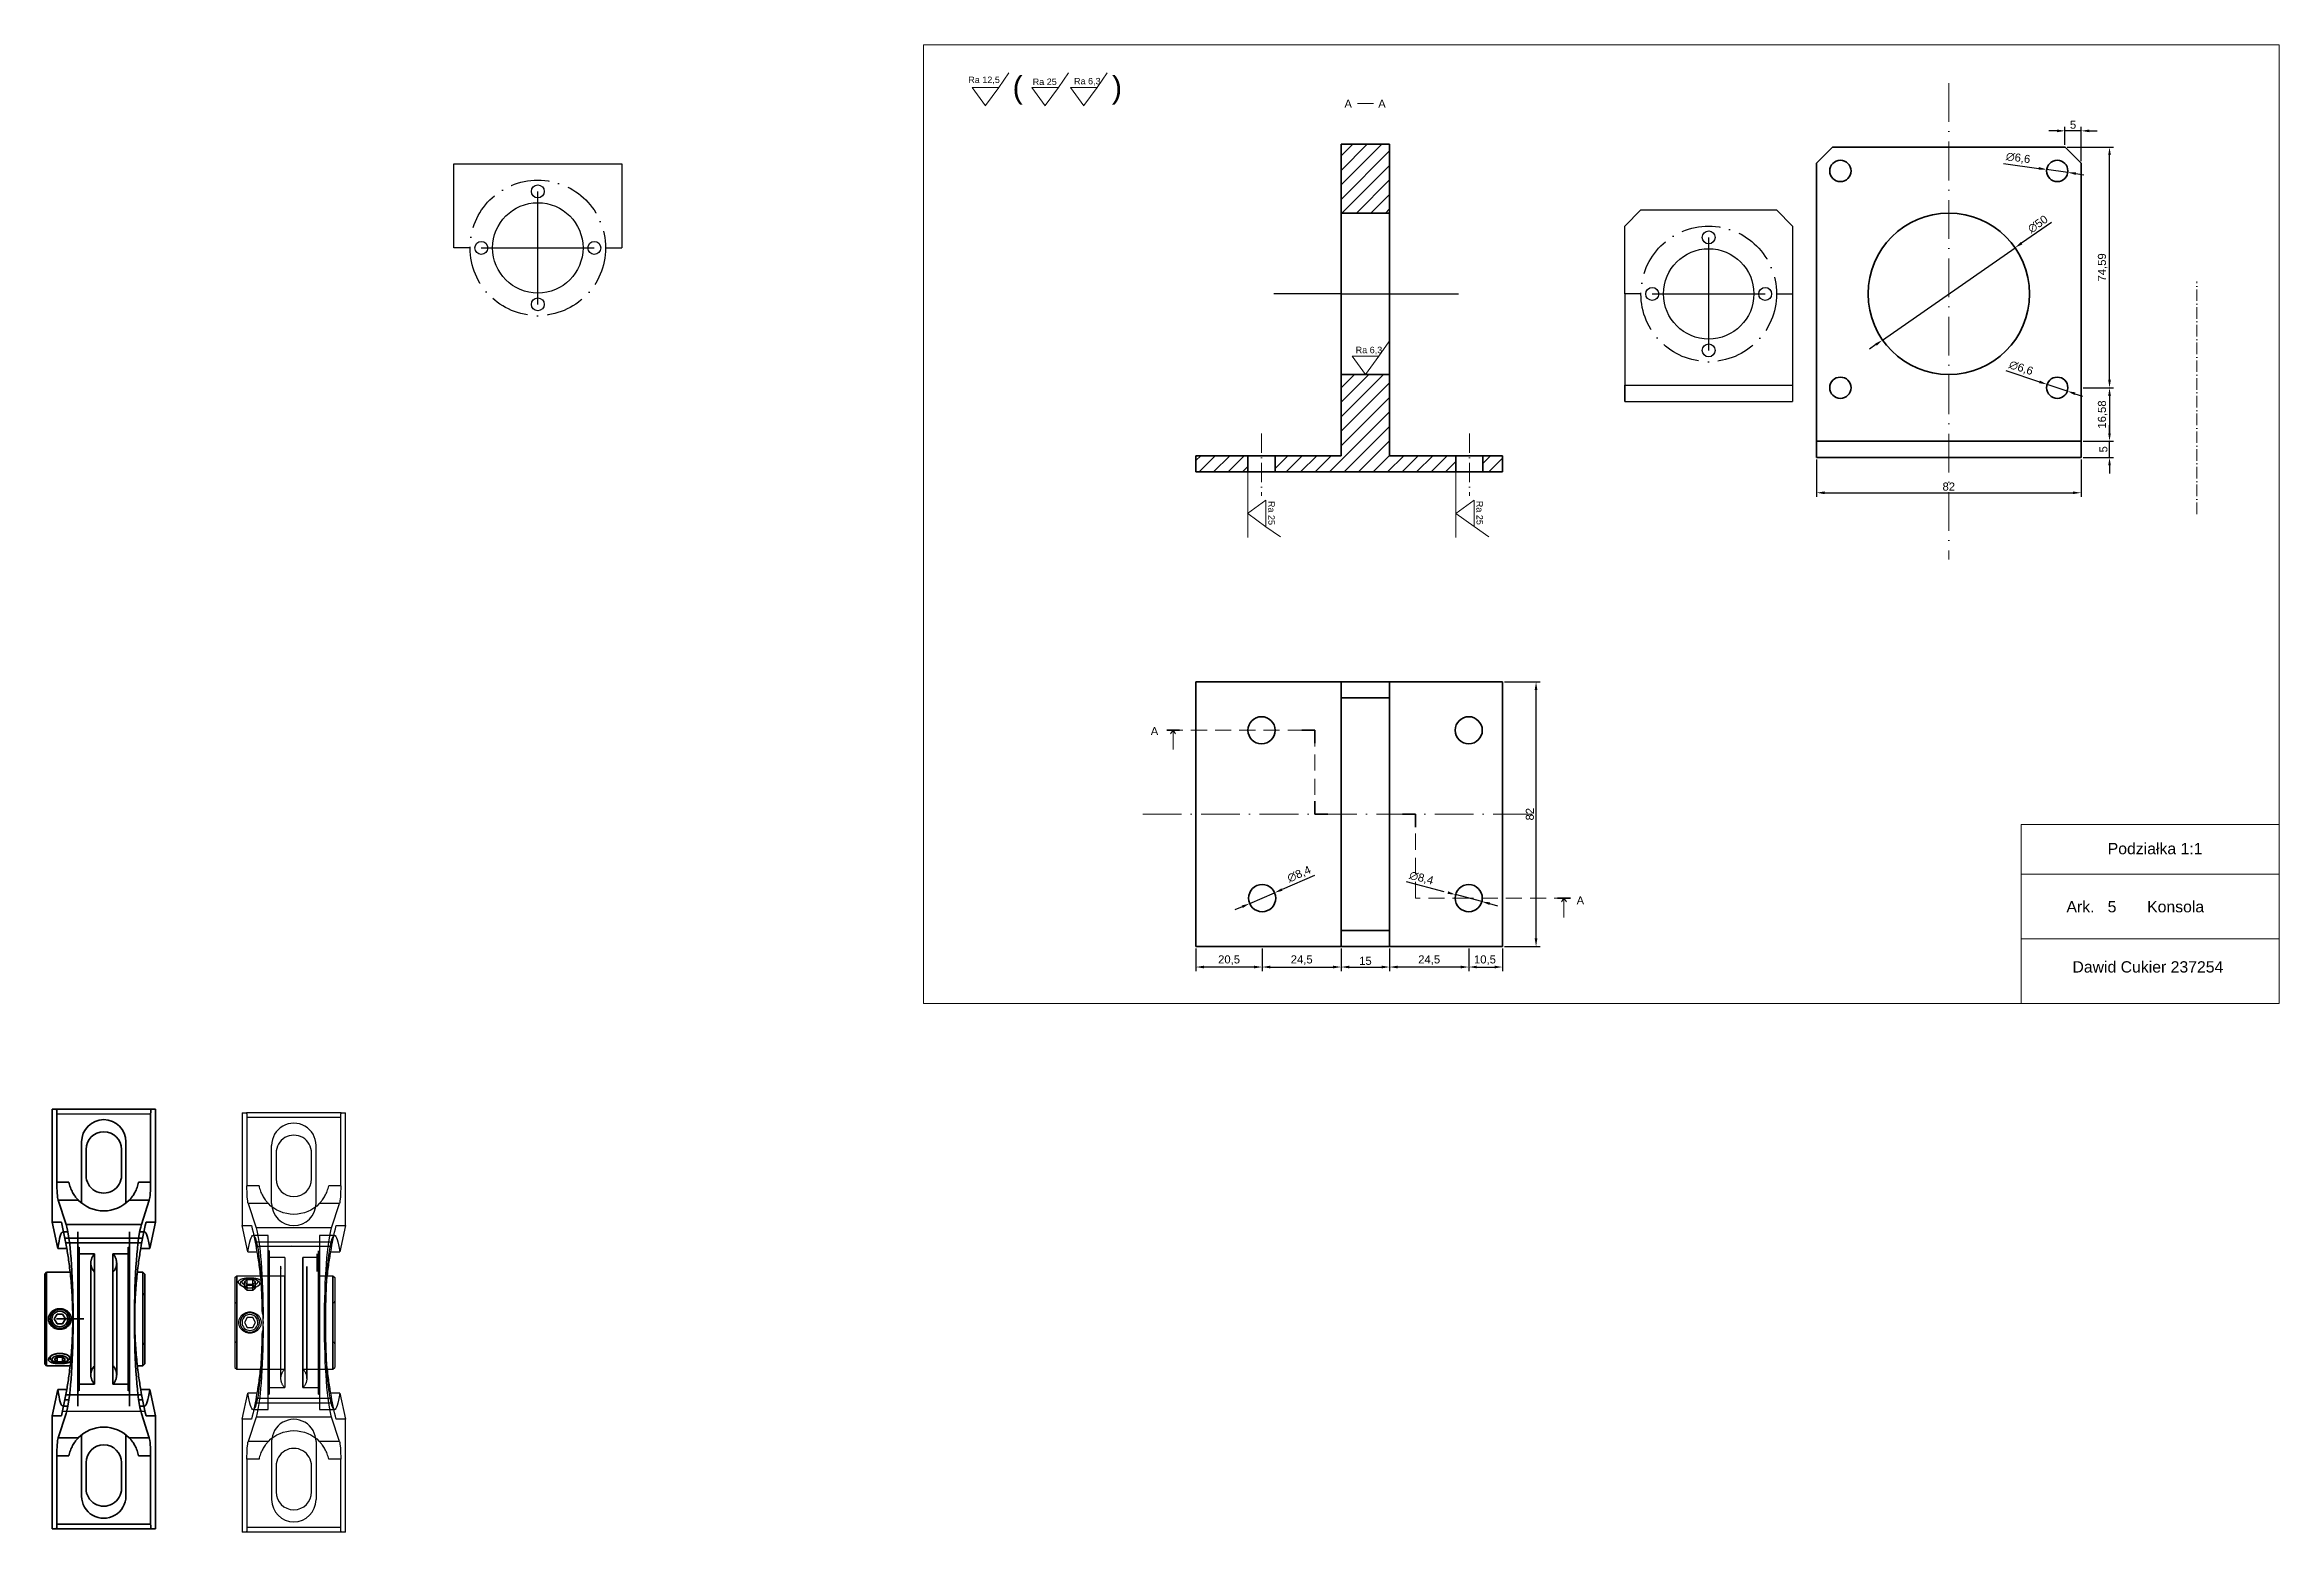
# Model space of a CAD drawing. Header units: millimetres. Extents: x -29 to 3384, y -388 to 1226.
# Drawn here: x 1317 to 2009, y 152 to 613 of the extents above; entities that cross this region are included whole.
import ezdxf

# ---------------------------------------------------------------- set-up
doc = ezdxf.new("R2010")
doc.units = ezdxf.units.MM
for name, pattern in [('ACAD_ISO10W100', [18, 12, -3, 0, -3]), ('GESTRICHELT', [0.75, 0.5, -0.25]), ('phl_thick', [0])]:
    doc.linetypes.add(name, pattern=pattern)
for name, color, linetype in [('HIDDEN', 7, 'Continuous'), ('konslola', 7, 'Continuous'), ('miary', 7, 'Continuous'), ('projection', 7, 'Continuous'), ('rama', 7, 'Continuous'), ('THICK', 7, 'Continuous'), ('wymiary', 7, 'Continuous')]:
    doc.layers.add(name, color=color, linetype=linetype)
doc.layers.add('Kontury', color=7, linetype='Continuous', lineweight=35)
doc.styles.get("Standard").update_dxf_attribs({"font": 'arial.ttf'})
doc.dimstyles.new('ISO-25', dxfattribs={"dimtxt": 2.5, "dimasz": 2.5, "dimexe": 1.25, "dimexo": 0.625, "dimtad": 1, "dimtxsty": 'Standard', "dimcen": 2.5, "dimadec": 0, "dimazin": 0, "dimtfac": 1, "dimtmove": 0, "dimatfit": 3, "dimfxl": 1, "dimarcsym": 0})

msp = doc.modelspace()

# ---------------------------------------------------------------- texts
at = {"layer": 'miary', "linetype": 'Continuous', "lineweight": 5, "attachment_point": 1}
for s, width, insert, char_height in [('{\\fArial|b0|i0|c238|p34;Ra 12,5}', 19.2734934, (1602.70616, 603.20056), 2.0014387), ('{\\fArial|b0|i0|c238|p34;(}', 37.6858285, (1616.43921, 603.35392), 6.8098276), ('{\\fArial|b0|i0|c238|p34;Ra 25}', 19.2734934, (1622.66773, 602.58904), 2.0014387), ('{\\fArial|b0|i0|c238|p34;Ra 6,3}', 19.2734934, (1635.46832, 602.7871), 2.0014387), ('{\\fArial|b0|i0|c238|p34;Ra 6,3}', 19.2734934, (1722.73048, 519.49763), 2.0014387)]:
    msp.add_mtext_dynamic_manual_height_columns(s, width=width, gutter_width=33.18629, heights=[0], dxfattribs=dict(at, insert=insert, char_height=char_height))
at = {"layer": 'miary', "linetype": 'Continuous', "lineweight": 9, "insert": (1647.19037, 603.37197), "char_height": 6.8098276, "attachment_point": 1}
msp.add_mtext_dynamic_manual_height_columns('{\\fArial|b0|i0|c238|p34;)}', width=28.4760126, gutter_width=33.18629, heights=[0], dxfattribs=at)
at = {"layer": 'miary', "linetype": 'Continuous', "lineweight": 5, "char_height": 2.0014387, "attachment_point": 1}
for insert, rotation in [((1697.68158, 471.7171), 269.87243149), ((1762.14413, 471.77214), 270.24807633)]:
    msp.add_mtext_dynamic_manual_height_columns('{\\fArial|b0|i0|c238|p34;Ra 25}', width=19.2734934, gutter_width=33.18629, heights=[0], dxfattribs=dict(at, insert=insert, rotation=rotation))
at = {"layer": 'rama', "linetype": 'Continuous', "lineweight": 18, "attachment_point": 1}
for s, width, insert, char_height in [('{\\fArial|b0|i0|c238|p34;\\PA}', 3.8741337, (1719.24789, 600.19892), 2.5), ('{\\fArial|b0|i0|c238|p34;\\PA}', 3.8741337, (1729.71919, 600.19892), 2.5), ('{\\fArial|b0|i0|c238|p34;\\PA}', 3.8741337, (1659.2402, 405.83663), 2.5), ('{\\fArial|b0|i0|c238|p34;Podziałka 1:1}', 60.1465637, (1955.72941, 365.77194), 3.5), ('{\\fArial|b0|i0|c238|p34;\\PA}', 3.8741337, (1791.18371, 353.37844), 2.5), ('{\\fArial|b0|i0|c238|p34;Ark.   5       Konsola}', 80, (1942.93835, 347.77473), 3.5), ('{\\fArial|b0|i0|c238|p34;Dawid Cukier 237254}', 61.2855907, (1944.79826, 329.12465), 3.5)]:
    msp.add_mtext_dynamic_manual_height_columns(s, width=width, gutter_width=12.5, heights=[0], dxfattribs=dict(at, insert=insert, char_height=char_height))

# ---------------------------------------------------------------- blocks, each defined once
blk = doc.blocks.new('*D161')
at = {"layer": 'Defpoints', "color": 0, "linetype": 'ACAD_ISO10W100', "transparency": 16777216}
for p in [(1689.91, 347.02), (1697.62, 350.34)]:
    blk.add_point(p, dxfattribs=at)
at = {"layer": 'konslola', "color": 0, "linetype": 'ACAD_ISO10W100', "lineweight": -2, "transparency": 16777216}
for p, q in [((1710.03, 355.69), (1699.92, 351.33)), ((1689.91, 347.02), (1697.62, 350.34)), ((1687.61, 346.03), (1685.32, 345.04))]:
    blk.add_line(p, q, dxfattribs=at)
at = {"layer": 'konslola', "color": 0, "linetype": 'ACAD_ISO10W100', "transparency": 16777216}
for points in [[(1687.45, 346.41), (1687.78, 345.64), (1689.91, 347.02)], [(1699.75, 351.71), (1700.08, 350.95), (1697.62, 350.34)]]:
    blk.add_solid(points, dxfattribs=at)
at = {"layer": 'konslola', "color": 0, "linetype": 'ACAD_ISO10W100', "lineweight": 18, "transparency": 16777216, "insert": (1705.26, 356), "char_height": 2.5, "attachment_point": 5, "rotation": 23.3173}
blk.add_mtext('∅8,4', dxfattribs=at)
blk = doc.blocks.new('*D162')
at = {"layer": 'Defpoints', "color": 0, "linetype": 'ACAD_ISO10W100', "transparency": 16777216}
for p in [(1753.7, 349.75), (1761.82, 347.61)]:
    blk.add_point(p, dxfattribs=at)
at = {"layer": 'konslola', "color": 0, "linetype": 'ACAD_ISO10W100', "lineweight": -2, "transparency": 16777216}
for p, q in [((1738.4, 353.78), (1751.28, 350.38)), ((1761.82, 347.61), (1753.7, 349.75)), ((1764.24, 346.97), (1766.66, 346.34))]:
    blk.add_line(p, q, dxfattribs=at)
at = {"layer": 'konslola', "color": 0, "linetype": 'ACAD_ISO10W100', "transparency": 16777216}
for points in [[(1751.39, 350.79), (1751.18, 349.98), (1753.7, 349.75)], [(1764.35, 347.38), (1764.13, 346.57), (1761.82, 347.61)]]:
    blk.add_solid(points, dxfattribs=at)
at = {"layer": 'konslola', "color": 0, "linetype": 'ACAD_ISO10W100', "lineweight": 18, "transparency": 16777216, "insert": (1743.07, 354.79), "char_height": 2.5, "attachment_point": 5, "rotation": 345.25469}
blk.add_mtext('∅8,4', dxfattribs=at)
blk = doc.blocks.new('*D163')
at = {"layer": 'Defpoints', "color": 0, "linetype": 'Continuous', "transparency": 16777216}
for p in [(1768.26, 415.68), (1778.62, 415.68), (1768.26, 333.68)]:
    blk.add_point(p, dxfattribs=at)
at = {"layer": 'konslola', "color": 0, "linetype": 'Continuous', "lineweight": -2, "transparency": 16777216}
for p, q in [((1768.89, 415.68), (1779.87, 415.68)), ((1778.62, 336.18), (1778.62, 413.18)), ((1768.89, 333.68), (1779.87, 333.68))]:
    blk.add_line(p, q, dxfattribs=at)
at = {"layer": 'konslola', "color": 0, "linetype": 'Continuous', "transparency": 16777216}
for points in [[(1778.2, 413.18), (1779.03, 413.18), (1778.62, 415.68)], [(1778.2, 336.18), (1779.03, 336.18), (1778.62, 333.68)]]:
    blk.add_solid(points, dxfattribs=at)
at = {"layer": 'konslola', "color": 0, "linetype": 'Continuous', "lineweight": 18, "transparency": 16777216, "insert": (1776.71, 374.68), "char_height": 2.5, "attachment_point": 5, "rotation": 90}
blk.add_mtext('82', dxfattribs=at)
blk = doc.blocks.new('*D164')
at = {"layer": 'Defpoints', "color": 0, "linetype": 'Continuous', "transparency": 16777216}
for p in [(1942.49, 586.38), (1942.49, 581.37), (1947.49, 576.37)]:
    blk.add_point(p, dxfattribs=at)
at = {"layer": 'konslola', "color": 0, "linetype": 'Continuous', "lineweight": -2, "transparency": 16777216}
for p, q in [((1939.99, 586.38), (1937.49, 586.38)), ((1942.49, 582), (1942.49, 587.63)), ((1947.49, 586.38), (1942.49, 586.38)), ((1947.49, 577), (1947.49, 587.63)), ((1949.99, 586.38), (1952.49, 586.38))]:
    blk.add_line(p, q, dxfattribs=at)
at = {"layer": 'konslola', "color": 0, "linetype": 'Continuous', "transparency": 16777216}
for points in [[(1939.99, 586.8), (1939.99, 585.96), (1942.49, 586.38)], [(1949.99, 586.8), (1949.99, 585.96), (1947.49, 586.38)]]:
    blk.add_solid(points, dxfattribs=at)
at = {"layer": 'konslola', "color": 0, "linetype": 'Continuous', "lineweight": 18, "transparency": 16777216, "insert": (1944.99, 588.28), "char_height": 2.5, "attachment_point": 5}
blk.add_mtext('5', dxfattribs=at)
blk = doc.blocks.new('*D158')
at = {"layer": 'Defpoints', "color": 0, "linetype": 'Continuous', "transparency": 16777216}
for p in [(1936.95, 507.83), (1943.21, 505.74)]:
    blk.add_point(p, dxfattribs=at)
at = {"layer": 'konslola', "color": 0, "linetype": 'Continuous', "lineweight": -2, "transparency": 16777216}
for p, q in [((1924.12, 512.1), (1934.58, 508.62)), ((1943.21, 505.74), (1936.95, 507.83)), ((1945.58, 504.95), (1947.96, 504.16))]:
    blk.add_line(p, q, dxfattribs=at)
at = {"layer": 'konslola', "color": 0, "linetype": 'Continuous', "transparency": 16777216}
for points in [[(1934.71, 509.01), (1934.45, 508.22), (1936.95, 507.83)], [(1945.72, 505.35), (1945.45, 504.56), (1943.21, 505.74)]]:
    blk.add_solid(points, dxfattribs=at)
at = {"layer": 'konslola', "color": 0, "linetype": 'Continuous', "lineweight": 18, "transparency": 16777216, "insert": (1928.85, 512.81), "char_height": 2.5, "attachment_point": 5, "rotation": 341.57638}
blk.add_mtext('∅6,6', dxfattribs=at)
blk = doc.blocks.new('*D159')
at = {"layer": 'Defpoints', "color": 0, "linetype": 'Continuous', "transparency": 16777216}
for p in [(1936.81, 574.42), (1943.35, 573.5)]:
    blk.add_point(p, dxfattribs=at)
at = {"layer": 'konslola', "color": 0, "linetype": 'Continuous', "lineweight": -2, "transparency": 16777216}
for p, q in [((1923.43, 576.31), (1934.34, 574.77)), ((1943.35, 573.5), (1936.81, 574.42)), ((1945.82, 573.15), (1948.3, 572.8))]:
    blk.add_line(p, q, dxfattribs=at)
at = {"layer": 'konslola', "color": 0, "linetype": 'Continuous', "transparency": 16777216}
for points in [[(1934.4, 575.18), (1934.28, 574.36), (1936.81, 574.42)], [(1945.88, 573.56), (1945.77, 572.74), (1943.35, 573.5)]]:
    blk.add_solid(points, dxfattribs=at)
at = {"layer": 'konslola', "color": 0, "linetype": 'Continuous', "lineweight": 18, "transparency": 16777216, "insert": (1927.95, 577.86), "char_height": 2.5, "attachment_point": 5, "rotation": 351.97548}
blk.add_mtext('∅6,6', dxfattribs=at)
blk = doc.blocks.new('*D160')
at = {"layer": 'Defpoints', "color": 0, "linetype": 'Continuous', "transparency": 16777216}
for p in [(1927.01, 550.16), (1885.98, 521.58)]:
    blk.add_point(p, dxfattribs=at)
at = {"layer": 'konslola', "color": 0, "linetype": 'Continuous', "lineweight": -2, "transparency": 16777216}
for p, q in [((1938.3, 558.02), (1929.06, 551.59)), ((1885.98, 521.58), (1927.01, 550.16)), ((1883.93, 520.15), (1881.88, 518.72))]:
    blk.add_line(p, q, dxfattribs=at)
at = {"layer": 'konslola', "color": 0, "linetype": 'Continuous', "transparency": 16777216}
for points in [[(1928.82, 551.93), (1929.3, 551.24), (1927.01, 550.16)], [(1883.69, 520.49), (1884.17, 519.81), (1885.98, 521.58)]]:
    blk.add_solid(points, dxfattribs=at)
at = {"layer": 'konslola', "color": 0, "linetype": 'Continuous', "lineweight": 18, "transparency": 16777216, "insert": (1934.08, 557.49), "char_height": 2.5, "attachment_point": 5, "rotation": 34.85684}
blk.add_mtext('∅50', dxfattribs=at)
blk = doc.blocks.new('*D165')
at = {"layer": 'Defpoints', "color": 0, "linetype": 'Continuous', "transparency": 16777216}
for p in [(1757.76, 333.68), (1768.26, 333.68), (1768.26, 327.33)]:
    blk.add_point(p, dxfattribs=at)
at = {"layer": 'wymiary', "color": 0, "linetype": 'Continuous', "lineweight": -2, "transparency": 16777216}
for p, q in [((1757.76, 333.05), (1757.76, 326.08)), ((1768.26, 333.05), (1768.26, 326.08)), ((1760.26, 327.33), (1765.76, 327.33))]:
    blk.add_line(p, q, dxfattribs=at)
at = {"layer": 'wymiary', "color": 0, "linetype": 'Continuous', "transparency": 16777216}
for points in [[(1760.26, 327.75), (1760.26, 326.91), (1757.76, 327.33)], [(1765.76, 327.75), (1765.76, 326.91), (1768.26, 327.33)]]:
    blk.add_solid(points, dxfattribs=at)
at = {"layer": 'wymiary', "color": 0, "linetype": 'Continuous', "lineweight": 18, "transparency": 16777216, "insert": (1762.79, 329.46), "char_height": 2.5, "attachment_point": 5}
blk.add_mtext('10,5', dxfattribs=at)
blk = doc.blocks.new('*D166')
at = {"layer": 'Defpoints', "color": 0, "linetype": 'Continuous', "transparency": 16777216}
for p in [(1718.26, 333.68), (1733.26, 333.68), (1733.26, 327.33)]:
    blk.add_point(p, dxfattribs=at)
at = {"layer": 'wymiary', "color": 0, "linetype": 'Continuous', "lineweight": -2, "transparency": 16777216}
for p, q in [((1718.26, 333.05), (1718.26, 326.08)), ((1733.26, 333.05), (1733.26, 326.08)), ((1720.76, 327.33), (1730.76, 327.33))]:
    blk.add_line(p, q, dxfattribs=at)
at = {"layer": 'wymiary', "color": 0, "linetype": 'Continuous', "transparency": 16777216}
for points in [[(1720.76, 327.75), (1720.76, 326.91), (1718.26, 327.33)], [(1730.76, 327.75), (1730.76, 326.91), (1733.26, 327.33)]]:
    blk.add_solid(points, dxfattribs=at)
at = {"layer": 'wymiary', "color": 0, "linetype": 'Continuous', "lineweight": 18, "transparency": 16777216, "insert": (1725.76, 329.23), "char_height": 2.5, "attachment_point": 5}
blk.add_mtext('15', dxfattribs=at)
blk = doc.blocks.new('*D167')
at = {"layer": 'Defpoints', "color": 0, "linetype": 'Continuous', "transparency": 16777216}
for p in [(1733.26, 333.68), (1757.76, 333.68), (1733.26, 327.33)]:
    blk.add_point(p, dxfattribs=at)
at = {"layer": 'wymiary', "color": 0, "linetype": 'Continuous', "lineweight": -2, "transparency": 16777216}
for p, q in [((1733.26, 333.05), (1733.26, 326.08)), ((1757.76, 333.05), (1757.76, 326.08)), ((1755.26, 327.33), (1735.76, 327.33))]:
    blk.add_line(p, q, dxfattribs=at)
at = {"layer": 'wymiary', "color": 0, "linetype": 'Continuous', "transparency": 16777216}
for points in [[(1735.76, 327.75), (1735.76, 326.91), (1733.26, 327.33)], [(1755.26, 327.75), (1755.26, 326.91), (1757.76, 327.33)]]:
    blk.add_solid(points, dxfattribs=at)
at = {"layer": 'wymiary', "color": 0, "linetype": 'Continuous', "lineweight": 18, "transparency": 16777216, "insert": (1745.51, 329.46), "char_height": 2.5, "attachment_point": 5}
blk.add_mtext('24,5', dxfattribs=at)
blk = doc.blocks.new('*D168')
at = {"layer": 'Defpoints', "color": 0, "linetype": 'Continuous', "transparency": 16777216}
for p in [(1947.49, 506.78), (1947.49, 490.21), (1956.29, 490.21)]:
    blk.add_point(p, dxfattribs=at)
at = {"layer": 'konslola', "color": 0, "linetype": 'Continuous', "lineweight": -2, "transparency": 16777216}
for p, q in [((1948.12, 506.78), (1957.54, 506.78)), ((1956.29, 504.28), (1956.29, 492.71)), ((1948.12, 490.21), (1957.54, 490.21))]:
    blk.add_line(p, q, dxfattribs=at)
at = {"layer": 'konslola', "color": 0, "linetype": 'Continuous', "transparency": 16777216}
for points in [[(1955.87, 504.28), (1956.7, 504.28), (1956.29, 506.78)], [(1955.87, 492.71), (1956.7, 492.71), (1956.29, 490.21)]]:
    blk.add_solid(points, dxfattribs=at)
at = {"layer": 'konslola', "color": 0, "linetype": 'Continuous', "lineweight": 18, "transparency": 16777216, "insert": (1954.16, 498.5), "char_height": 2.5, "attachment_point": 5, "rotation": 90}
blk.add_mtext('16,58', dxfattribs=at)
blk = doc.blocks.new('*D169')
at = {"layer": 'Defpoints', "color": 0, "linetype": 'Continuous', "transparency": 16777216}
for p in [(1942.49, 581.37), (1956.29, 581.37), (1956.29, 506.78)]:
    blk.add_point(p, dxfattribs=at)
at = {"layer": 'konslola', "color": 0, "linetype": 'Continuous', "lineweight": -2, "transparency": 16777216}
for p, q in [((1943.12, 581.37), (1957.54, 581.37)), ((1956.29, 509.28), (1956.29, 578.87)), ((1956.91, 506.78), (1957.54, 506.78))]:
    blk.add_line(p, q, dxfattribs=at)
at = {"layer": 'konslola', "color": 0, "linetype": 'Continuous', "transparency": 16777216}
for points in [[(1955.87, 578.87), (1956.7, 578.87), (1956.29, 581.37)], [(1955.87, 509.28), (1956.7, 509.28), (1956.29, 506.78)]]:
    blk.add_solid(points, dxfattribs=at)
at = {"layer": 'konslola', "color": 0, "linetype": 'Continuous', "lineweight": 18, "transparency": 16777216, "insert": (1954.16, 544.08), "char_height": 2.5, "attachment_point": 5, "rotation": 90}
blk.add_mtext('74,59', dxfattribs=at)
blk = doc.blocks.new('*D170')
at = {"layer": 'Defpoints', "color": 0, "linetype": 'Continuous', "transparency": 16777216}
for p in [(1693.76, 333.68), (1718.26, 333.68), (1718.26, 327.33)]:
    blk.add_point(p, dxfattribs=at)
at = {"layer": 'rama', "color": 0, "linetype": 'Continuous', "lineweight": -2, "transparency": 16777216}
for p, q in [((1693.76, 333.05), (1693.76, 326.08)), ((1718.26, 333.05), (1718.26, 326.08)), ((1696.26, 327.33), (1715.76, 327.33))]:
    blk.add_line(p, q, dxfattribs=at)
at = {"layer": 'rama', "color": 0, "linetype": 'Continuous', "transparency": 16777216}
for points in [[(1696.26, 327.75), (1696.26, 326.91), (1693.76, 327.33)], [(1715.76, 327.75), (1715.76, 326.91), (1718.26, 327.33)]]:
    blk.add_solid(points, dxfattribs=at)
at = {"layer": 'rama', "color": 0, "linetype": 'Continuous', "lineweight": 18, "transparency": 16777216, "insert": (1706.01, 329.46), "char_height": 2.5, "attachment_point": 5}
blk.add_mtext('24,5', dxfattribs=at)
blk = doc.blocks.new('*D171')
at = {"layer": 'Defpoints', "color": 0, "linetype": 'Continuous', "transparency": 16777216}
for p in [(1865.49, 485.21), (1947.49, 485.21), (1947.49, 474.26)]:
    blk.add_point(p, dxfattribs=at)
at = {"layer": 'rama', "color": 0, "linetype": 'Continuous', "lineweight": -2, "transparency": 16777216}
for p, q in [((1865.49, 484.58), (1865.49, 473.01)), ((1947.49, 484.58), (1947.49, 473.01)), ((1867.99, 474.26), (1944.99, 474.26))]:
    blk.add_line(p, q, dxfattribs=at)
at = {"layer": 'rama', "color": 0, "linetype": 'Continuous', "transparency": 16777216}
for points in [[(1867.99, 474.67), (1867.99, 473.84), (1865.49, 474.26)], [(1944.99, 474.67), (1944.99, 473.84), (1947.49, 474.26)]]:
    blk.add_solid(points, dxfattribs=at)
at = {"layer": 'rama', "color": 0, "linetype": 'Continuous', "lineweight": 18, "transparency": 16777216, "insert": (1906.49, 476.16), "char_height": 2.5, "attachment_point": 5}
blk.add_mtext('82', dxfattribs=at)
blk = doc.blocks.new('*D172')
at = {"layer": 'Defpoints', "color": 0, "linetype": 'Continuous', "transparency": 16777216}
for p in [(1947.49, 490.21), (1947.49, 485.21), (1956.29, 490.21)]:
    blk.add_point(p, dxfattribs=at)
at = {"layer": 'rama', "color": 0, "linetype": 'Continuous', "lineweight": -2, "transparency": 16777216}
for p, q in [((1956.29, 492.71), (1956.29, 495.21)), ((1948.12, 490.21), (1957.54, 490.21)), ((1948.12, 485.21), (1957.54, 485.21)), ((1956.29, 485.21), (1956.29, 490.21)), ((1956.29, 482.71), (1956.29, 480.21))]:
    blk.add_line(p, q, dxfattribs=at)
at = {"layer": 'rama', "color": 0, "linetype": 'Continuous', "transparency": 16777216}
for points in [[(1955.87, 492.71), (1956.7, 492.71), (1956.29, 490.21)], [(1955.87, 482.71), (1956.7, 482.71), (1956.29, 485.21)]]:
    blk.add_solid(points, dxfattribs=at)
at = {"layer": 'rama', "color": 0, "linetype": 'Continuous', "lineweight": 18, "transparency": 16777216, "insert": (1954.39, 487.71), "char_height": 2.5, "attachment_point": 5, "rotation": 90}
blk.add_mtext('5', dxfattribs=at)
blk = doc.blocks.new('*D173')
at = {"layer": 'Defpoints', "color": 0, "linetype": 'Continuous', "transparency": 16777216}
for p in [(1673.26, 333.68), (1693.76, 333.68), (1673.26, 327.33)]:
    blk.add_point(p, dxfattribs=at)
at = {"layer": 'rama', "color": 0, "linetype": 'Continuous', "lineweight": -2, "transparency": 16777216}
for p, q in [((1673.26, 333.05), (1673.26, 326.08)), ((1693.76, 333.05), (1693.76, 326.08)), ((1691.26, 327.33), (1675.76, 327.33))]:
    blk.add_line(p, q, dxfattribs=at)
at = {"layer": 'rama', "color": 0, "linetype": 'Continuous', "transparency": 16777216}
for points in [[(1675.76, 327.75), (1675.76, 326.91), (1673.26, 327.33)], [(1691.26, 327.75), (1691.26, 326.91), (1693.76, 327.33)]]:
    blk.add_solid(points, dxfattribs=at)
at = {"layer": 'rama', "color": 0, "linetype": 'Continuous', "lineweight": 18, "transparency": 16777216, "insert": (1683.51, 329.46), "char_height": 2.5, "attachment_point": 5}
blk.add_mtext('20,5', dxfattribs=at)

# ---------------------------------------------------------------- dimensions: what is measured, and where the dimension line sits
at = {"layer": 'konslola', "linetype": 'Continuous', "lineweight": 18}
dim = msp.add_linear_dim(base=(1942.49344, 586.37978), p1=(1947.49344, 576.37246), p2=(1942.49344, 581.37246), dimstyle='ISO-25', dxfattribs=at)
dim.commit()
dim.dimension.update_dxf_attribs({"geometry": '*D164', "text_midpoint": (1944.99344, 588.27609)})
for p1, p2, picture, middle in [((1943.3487, 573.49936), (1936.81332, 574.4207), '*D159', (1927.94679, 577.86044)), ((1943.21187, 505.74196), (1936.95015, 507.82782), '*D158', (1928.85014, 512.8115))]:
    dim = msp.add_diameter_dim_2p(p1=p1, p2=p2, dimstyle='ISO-25', dxfattribs=at)
    dim.commit()
    dim.dimension.update_dxf_attribs({"geometry": picture, "text_midpoint": middle})
for base, p1, p2, picture, middle in [((1956.28551, 581.37246), (1956.28551, 506.78489), (1942.49344, 581.37246), '*D169', (1954.15813, 544.07867)), ((1956.28551, 490.20744), (1947.49344, 506.78489), (1947.49344, 490.20744), '*D168', (1954.15813, 498.49616)), ((1778.61617, 415.67919), (1768.26479, 333.67919), (1768.26479, 415.67919), '*D163', (1776.71474, 374.67919))]:
    dim = msp.add_linear_dim(base=base, p1=p1, p2=p2, angle=90, dimstyle='ISO-25', dxfattribs=at)
    dim.commit()
    dim.dimension.update_dxf_attribs({"geometry": picture, "text_midpoint": middle})
dim = msp.add_diameter_dim_2p(p1=(1885.97887, 521.58076), p2=(1927.008, 550.15715), dimstyle='ISO-25', dxfattribs=at)
dim.commit()
dim.dimension.update_dxf_attribs({"geometry": '*D160', "text_midpoint": (1935.20726, 555.86786), "dimtype": 163})
at = {"layer": 'konslola', "linetype": 'ACAD_ISO10W100', "lineweight": 18}
dim = msp.add_diameter_dim_2p(p1=(1689.90782, 347.01674), p2=(1697.62177, 350.34165), dimstyle='ISO-25', dxfattribs=at)
dim.commit()
dim.dimension.update_dxf_attribs({"geometry": '*D161', "text_midpoint": (1705.26319, 355.99646)})
dim = msp.add_diameter_dim_2p(p1=(1761.82322, 347.6102), p2=(1753.69986, 349.74819), dimstyle='ISO-25', dxfattribs=at)
dim.commit()
dim.dimension.update_dxf_attribs({"geometry": '*D162', "text_midpoint": (1742.51478, 352.69199), "dimtype": 163})
at = {"layer": 'rama', "linetype": 'Continuous', "lineweight": 18}
dim = msp.add_linear_dim(base=(1956.28551, 490.20744), p1=(1947.49344, 485.20744), p2=(1947.49344, 490.20744), angle=90, dimstyle='ISO-25', dxfattribs=at)
dim.commit()
dim.dimension.update_dxf_attribs({"geometry": '*D172', "text_midpoint": (1954.3892, 487.70744)})
for base, p1, p2, picture, middle in [((1947.49344, 474.25555), (1865.49344, 485.20744), (1947.49344, 485.20744), '*D171', (1906.49344, 476.15698)), ((1673.26479, 327.3291), (1693.76479, 333.67919), (1673.26479, 333.67919), '*D173', (1683.51479, 329.45649)), ((1718.26479, 327.3291), (1693.76479, 333.67919), (1718.26479, 333.67919), '*D170', (1706.01479, 329.45649))]:
    dim = msp.add_linear_dim(base=base, p1=p1, p2=p2, dimstyle='ISO-25', dxfattribs=at)
    dim.commit()
    dim.dimension.update_dxf_attribs({"geometry": picture, "text_midpoint": middle})
at = {"layer": 'wymiary', "linetype": 'Continuous', "lineweight": 18}
for base, p1, p2, picture, middle in [((1733.26479, 327.3291), (1718.26479, 333.67919), (1733.26479, 333.67919), '*D166', (1725.76479, 327.3291)), ((1768.26479, 327.33047), (1757.76154, 333.67919), (1768.26479, 333.67919), '*D165', (1762.7895, 327.33047))]:
    dim = msp.add_linear_dim(base=base, p1=p1, p2=p2, dimstyle='ISO-25', dxfattribs=at)
    dim.commit()
    dim.dimension.update_dxf_attribs({"geometry": picture, "text_midpoint": middle, "dimtype": 160})
dim = msp.add_linear_dim(base=(1733.26479, 327.3291), p1=(1757.76154, 333.67919), p2=(1733.26479, 333.67919), dimstyle='ISO-25', dxfattribs=at)
dim.commit()
dim.dimension.update_dxf_attribs({"geometry": '*D167', "text_midpoint": (1745.51317, 329.45649)})

# ---------------------------------------------------------------- hatches: boundary and pattern name
at = {"layer": 'rama', "linetype": 'Continuous', "lineweight": 18}
h = msp.add_hatch(dxfattribs=at)
h.set_pattern_fill('ANSI31', color=256, angle=180)
h.set_pattern_definition([(225, (2013.6623, 267.846), (2.245064, -2.245064), [])])
h.paths.add_polyline_path([(1733.26479, 500.20744), (1733.26479, 510.86896), (1718.26479, 510.86896), (1718.26479, 500.20744), (1718.26479, 490.20744), (1718.26479, 485.70744), (1697.76479, 485.70744), (1697.76479, 480.70744), (1753.76154, 480.70744), (1753.76154, 485.70744), (1733.26479, 485.70744), (1733.26479, 490.20744)])
h.paths.add_polyline_path([(1768.26479, 485.70744), (1762.16154, 485.70744), (1762.16154, 480.70744), (1768.26479, 480.70744)])
h.paths.add_polyline_path([(1733.26479, 582.20744), (1718.26479, 582.20744), (1718.26479, 566.20744), (1718.26479, 560.86896), (1733.26479, 560.86896), (1733.26479, 566.20744)])
h = msp.add_hatch(dxfattribs=at)
h.set_pattern_fill('ANSI31', color=256, angle=180)
h.set_pattern_definition([(225, (2013.6623, 263.346), (2.245064, -2.245064), [])])
h.paths.add_polyline_path([(1683.26479, 480.70744), (1689.36479, 480.70744), (1689.36479, 485.70744), (1683.26479, 485.70744), (1673.26479, 485.70744), (1673.26479, 480.70744)])

# ---------------------------------------------------------------- linework, layer by layer
for p, q in [((1443.35384, 550.12217), (1443.35384, 576.12217)), ((1443.35384, 576.12217), (1495.35384, 576.12217)), ((1495.35384, 576.12217), (1495.35384, 550.12217)), ((1469.35384, 532.62217), (1469.35384, 567.62217)), ((1811.10571, 561.86896), (1853.10571, 561.86896)), ((1811.10571, 561.86896), (1811.10571, 561.86896)), ((1853.10571, 561.86896), (1853.10571, 561.86896)), ((1806.10571, 535.86896), (1806.10571, 556.86896)), ((1858.10571, 556.86896), (1858.10571, 535.86896)), ((1448.35384, 550.12217), (1443.35384, 550.12217)), ((1448.35384, 550.12217), (1448.35384, 550.12217)), ((1451.85384, 550.12217), (1486.85384, 550.12217)), ((1490.35384, 550.12217), (1490.35384, 550.12217)), ((1490.35384, 550.12217), (1495.35384, 550.12217)), ((1832.10571, 518.36896), (1832.10571, 553.36896)), ((1718.26479, 535.86896), (1697.36529, 535.86896)), ((1718.26479, 535.86896), (1718.26479, 535.86896)), ((1718.26479, 535.86896), (1754.63877, 535.86896)), ((1811.10571, 535.86896), (1806.10571, 535.86896)), ((1806.10571, 535.86896), (1806.10571, 502.57717)), ((1811.10571, 535.86896), (1811.10571, 535.86896)), ((1814.60571, 535.86896), (1849.60571, 535.86896)), ((1853.10571, 535.86896), (1853.10571, 535.86896)), ((1853.10571, 535.86896), (1858.10571, 535.86896)), ((1858.10571, 535.86896), (1858.10571, 502.57717)), ((1806.10571, 502.57717), (1806.10571, 507.57717)), ((1806.10571, 507.57717), (1858.10571, 507.57717)), ((1806.10571, 502.57717), (1858.10571, 502.57717)), ((1320.35022, 281.8435), (1349.40491, 281.8435))]:
    msp.add_line(p, q)
at = {"linetype": 'ACAD_ISO10W100'}
for centre in [(1469.35384, 550.12217), (1832.10571, 535.86896)]:
    msp.add_circle(centre, 21, dxfattribs=at)
for centre, radius in [((1469.35384, 567.62217), 2), ((1469.35384, 550.12217), 14), ((1832.10571, 553.36896), 2), ((1451.85384, 550.12217), 2), ((1486.85384, 550.12217), 2), ((1832.10571, 535.86896), 14), ((1469.35384, 532.62217), 2), ((1814.60571, 535.86896), 2), ((1849.60571, 535.86896), 2), ((1832.10571, 518.36896), 2)]:
    msp.add_circle(centre, radius)
at = {"layer": 'HIDDEN'}
for p, q in [((1386.89204, 272.0788), (1386.89204, 272.0788)), ((1386.89204, 254.0788), (1386.89204, 272.0788)), ((1400.64204, 272.0788), (1400.64204, 272.0788)), ((1400.64204, 254.0788), (1400.64204, 272.0788)), ((1388.26704, 269.7038), (1388.26704, 269.7038)), ((1399.26704, 269.7038), (1399.26704, 269.7038)), ((1388.26704, 261.7038), (1388.26704, 261.7038)), ((1399.26704, 261.7038), (1399.26704, 261.7038)), ((1386.89204, 254.0788), (1386.89204, 254.0788)), ((1400.64204, 254.0788), (1400.64204, 254.0788)), ((1377.76704, 247.2038), (1380.65814, 247.2038)), ((1385.76704, 244.2038), (1381.14907, 244.2038)), ((1385.76704, 190.2038), (1385.76704, 244.2038)), ((1406.385, 244.2038), (1401.76704, 244.2038)), ((1401.76704, 244.2038), (1401.76704, 190.2038)), ((1406.87593, 247.2038), (1409.76704, 247.2038)), ((1381.74054, 242.2038), (1405.79353, 242.2038)), ((1405.51792, 240.7538), (1382.01616, 240.7538)), ((1385.76704, 238.25018), (1385.76704, 217.2038)), ((1390.93861, 237.36065), (1386.01704, 237.36065)), ((1386.01704, 237.36065), (1386.01704, 197.04694)), ((1386.15781, 239.43777), (1386.15781, 194.96982)), ((1386.15781, 239.43777), (1386.15781, 194.96982)), ((1390.93861, 237.36065), (1390.93861, 197.04694)), ((1390.93861, 237.36065), (1390.93861, 197.04694)), ((1396.59546, 197.04694), (1396.59546, 237.36065)), ((1401.51704, 237.36065), (1396.59546, 237.36065)), ((1396.59546, 237.36065), (1396.59546, 197.04694)), ((1400.94284, 233.02717), (1400.94284, 238.50115)), ((1401.37627, 239.43777), (1401.37627, 194.96982)), ((1401.37627, 194.96982), (1401.37627, 239.43777)), ((1401.51704, 197.04694), (1401.51704, 237.36065)), ((1401.76704, 217.2038), (1401.76704, 238.25018)), ((1376.06704, 217.2038), (1376.06704, 231.7038)), ((1376.62579, 229.76117), (1376.63293, 229.86036)), ((1376.63461, 229.64806), (1376.62579, 229.76117)), ((1376.63293, 229.86036), (1376.65453, 229.9579)), ((1376.66129, 229.5311), (1376.63461, 229.64806)), ((1376.65453, 229.9579), (1376.69079, 230.05299)), ((1376.70613, 229.41138), (1376.66129, 229.5311)), ((1376.69079, 230.05299), (1376.74189, 230.14489)), ((1376.76921, 229.29003), (1376.70613, 229.41138)), ((1376.74189, 230.14489), (1376.80749, 230.23304)), ((1376.84988, 229.16829), (1376.76921, 229.29003)), ((1376.80749, 230.23304), (1376.88705, 230.31697)), ((1376.9474, 229.04741), (1376.84988, 229.16829)), ((1376.88705, 230.31697), (1376.98001, 230.39623)), ((1377.06087, 228.92853), (1376.9474, 229.04741)), ((1376.98001, 230.39623), (1377.08561, 230.4706)), ((1377.18888, 228.81282), (1377.06087, 228.92853)), ((1377.08561, 230.4706), (1377.20272, 230.5399)), ((1377.32985, 228.70147), (1377.18888, 228.81282)), ((1377.20272, 230.5399), (1377.33021, 230.60396)), ((1377.48198, 228.59562), (1377.32985, 228.70147)), ((1377.33021, 230.60396), (1377.46675, 230.66268)), ((1377.71755, 228.42641), (1377.3854, 228.66127)), ((1377.46675, 230.66268), (1377.61071, 230.7161)), ((1377.63077, 228.50339), (1377.48198, 228.59562)), ((1377.61071, 230.7161), (1377.76042, 230.76428)), ((1377.7856, 228.4173), (1377.63077, 228.50339)), ((1377.71755, 230.15846), (1378.15948, 230.47095)), ((1377.76042, 230.76428), (1377.91828, 230.80838)), ((1377.91828, 230.80838), (1378.08606, 230.84906)), ((1378.08606, 230.84906), (1378.26281, 230.88609)), ((1378.26281, 230.88609), (1378.44759, 230.9193)), ((1378.43499, 229.76117), (1379.30101, 230.51117)), ((1378.43499, 227.92086), (1378.43499, 229.76117)), ((1379.30101, 229.01117), (1378.43499, 229.76117)), ((1379.30101, 228.67086), (1378.43499, 227.92086)), ((1378.44759, 230.9193), (1378.63922, 230.94863)), ((1378.63922, 230.94863), (1378.8365, 230.97406)), ((1378.8365, 230.97406), (1379.03822, 230.99556)), ((1379.03822, 230.99556), (1379.24316, 231.01321)), ((1379.24316, 231.01321), (1379.44991, 231.02709)), ((1379.30101, 228.67086), (1379.30101, 230.51117)), ((1379.30101, 230.51117), (1381.03306, 230.51117)), ((1379.30101, 227.17086), (1379.30101, 229.01117)), ((1381.03306, 229.01117), (1379.30101, 229.01117)), ((1381.03306, 228.67086), (1379.30101, 228.67086)), ((1379.44991, 231.02709), (1379.65707, 231.03727)), ((1379.65707, 231.03727), (1379.86316, 231.04389)), ((1379.86316, 231.04389), (1380.0667, 231.04712)), ((1380.0667, 231.04712), (1380.26737, 231.04712)), ((1380.26737, 231.04712), (1380.47091, 231.04389)), ((1380.47091, 231.04389), (1380.677, 231.03727)), ((1380.677, 231.03727), (1380.88416, 231.02709)), ((1380.88416, 231.02709), (1381.09091, 231.01321)), ((1381.03306, 228.67086), (1381.03306, 230.51117)), ((1381.03306, 230.51117), (1381.89909, 229.76117)), ((1381.89909, 229.76117), (1381.03306, 229.01117)), ((1381.03306, 227.17086), (1381.03306, 229.01117)), ((1381.89909, 227.92086), (1381.03306, 228.67086)), ((1381.09091, 231.01321), (1381.29585, 230.99556)), ((1381.29585, 230.99556), (1381.49758, 230.97406)), ((1381.49758, 230.97406), (1381.69485, 230.94863)), ((1381.69485, 230.94863), (1381.88648, 230.9193)), ((1381.88648, 230.9193), (1382.07126, 230.88609)), ((1381.89909, 227.92086), (1381.89909, 229.76117)), ((1382.07126, 230.88609), (1382.24802, 230.84906)), ((1382.1746, 230.47095), (1382.61653, 230.15846)), ((1382.24802, 230.84906), (1382.41579, 230.80838)), ((1382.41579, 230.80838), (1382.57365, 230.76428)), ((1382.7033, 228.50339), (1382.54847, 228.4173)), ((1382.57365, 230.76428), (1382.72336, 230.7161)), ((1382.94867, 228.66127), (1382.61653, 228.42641)), ((1382.85209, 228.59562), (1382.7033, 228.50339)), ((1382.72336, 230.7161), (1382.86732, 230.66268)), ((1383.00423, 228.70147), (1382.85209, 228.59562)), ((1382.86732, 230.66268), (1383.00386, 230.60396)), ((1383.00386, 230.60396), (1383.13136, 230.5399)), ((1383.1452, 228.81282), (1383.00423, 228.70147)), ((1383.13136, 230.5399), (1383.24847, 230.4706)), ((1383.2732, 228.92853), (1383.1452, 228.81282)), ((1383.24847, 230.4706), (1383.35406, 230.39623)), ((1383.38668, 229.04741), (1383.2732, 228.92853)), ((1383.35406, 230.39623), (1383.44702, 230.31697)), ((1383.35585, 231.7038), (1383.42756, 231.04998)), ((1383.48419, 229.16829), (1383.38668, 229.04741)), ((1383.42756, 231.04998), (1383.49727, 230.38295)), ((1383.44702, 230.31697), (1383.52658, 230.23304)), ((1383.46226, 231.7038), (1385.76704, 231.7038)), ((1383.56486, 229.29003), (1383.48419, 229.16829)), ((1383.49727, 230.38295), (1383.5647, 229.70354)), ((1383.52658, 230.23304), (1383.59218, 230.14489)), ((1383.5647, 229.70354), (1383.62958, 229.01264)), ((1383.62794, 229.41138), (1383.56486, 229.29003)), ((1383.59218, 230.14489), (1383.64328, 230.05299)), ((1383.67278, 229.5311), (1383.62794, 229.41138)), ((1383.62958, 229.01264), (1383.69164, 228.31123)), ((1383.64328, 230.05299), (1383.67955, 229.9579)), ((1383.69946, 229.64806), (1383.67278, 229.5311)), ((1383.67955, 229.9579), (1383.70114, 229.86036)), ((1383.70829, 229.76117), (1383.69946, 229.64806)), ((1383.70114, 229.86036), (1383.70829, 229.76117)), ((1386.01704, 231.7038), (1390.93861, 231.7038)), ((1389.74161, 234.72988), (1389.73481, 234.73826)), ((1389.76304, 234.6322), (1389.76526, 234.64161)), ((1389.76546, 234.67756), (1389.76348, 234.68635)), ((1389.76526, 234.64161), (1389.76659, 234.65094)), ((1389.76664, 234.66881), (1389.76546, 234.67756)), ((1389.76659, 234.65094), (1389.76704, 234.66015)), ((1389.76704, 234.66015), (1389.76664, 234.66881)), ((1389.76704, 199.87537), (1389.76704, 234.53223)), ((1389.76704, 199.87537), (1389.76704, 234.53223)), ((1389.76804, 234.44247), (1389.76804, 234.62198)), ((1389.7761, 234.26315), (1389.76804, 234.44247)), ((1389.79219, 234.08437), (1389.7761, 234.26315)), ((1389.81628, 233.90649), (1389.79219, 234.08437)), ((1390.93861, 217.2038), (1390.93861, 231.7038)), ((1390.93861, 231.7038), (1390.93861, 217.2038)), ((1396.59546, 217.2038), (1396.59546, 231.7038)), ((1396.59546, 231.7038), (1396.59546, 217.2038)), ((1397.76704, 234.53223), (1397.76704, 199.87537)), ((1397.76704, 199.87537), (1397.76704, 234.53223)), ((1401.76704, 231.7038), (1404.07181, 231.7038)), ((1403.84243, 228.31123), (1403.9045, 229.01264)), ((1403.9045, 229.01264), (1403.96937, 229.70354)), ((1403.96937, 229.70354), (1404.0368, 230.38295)), ((1404.0368, 230.38295), (1404.10652, 231.04998)), ((1404.10652, 231.04998), (1404.17822, 231.7038)), ((1405.86704, 217.2038), (1405.86704, 231.7038)), ((1376.06704, 217.2038), (1376.06704, 223.2038)), ((1376.06704, 223.2038), (1376.06704, 217.2038)), ((1377.94976, 228.33551), (1377.7856, 228.4173)), ((1378.12421, 228.25786), (1377.94976, 228.33551)), ((1378.30794, 228.18532), (1378.12421, 228.25786)), ((1378.49985, 228.11877), (1378.30794, 228.18532)), ((1378.43499, 227.92086), (1379.30101, 227.17086)), ((1378.69866, 228.05888), (1378.49985, 228.11877)), ((1378.90303, 228.00629), (1378.69866, 228.05888)), ((1379.11171, 227.96151), (1378.90303, 228.00629)), ((1379.32325, 227.92481), (1379.11171, 227.96151)), ((1379.30101, 227.17086), (1381.03306, 227.17086)), ((1379.53612, 227.8964), (1379.32325, 227.92481)), ((1379.7488, 227.87642), (1379.53612, 227.8964)), ((1379.95965, 227.86464), (1379.7488, 227.87642)), ((1380.16704, 227.86078), (1379.95965, 227.86464)), ((1380.37443, 227.86464), (1380.16704, 227.86078)), ((1380.58528, 227.87642), (1380.37443, 227.86464)), ((1380.79795, 227.8964), (1380.58528, 227.87642)), ((1381.01083, 227.92481), (1380.79795, 227.8964)), ((1381.22236, 227.96151), (1381.01083, 227.92481)), ((1381.03306, 227.17086), (1381.89909, 227.92086)), ((1381.43104, 228.00629), (1381.22236, 227.96151)), ((1381.63541, 228.05888), (1381.43104, 228.00629)), ((1381.83422, 228.11877), (1381.63541, 228.05888)), ((1382.02613, 228.18532), (1381.83422, 228.11877)), ((1382.20986, 228.25786), (1382.02613, 228.18532)), ((1382.38431, 228.33551), (1382.20986, 228.25786)), ((1382.54847, 228.4173), (1382.38431, 228.33551)), ((1383.69164, 228.31123), (1383.75065, 227.60026)), ((1383.75065, 227.60026), (1383.80638, 226.88054)), ((1383.80638, 226.88054), (1383.85864, 226.15291)), ((1383.85864, 226.15291), (1383.90724, 225.41841)), ((1383.90724, 225.41841), (1383.95199, 224.67809)), ((1383.95199, 224.67809), (1383.99275, 223.93305)), ((1383.99275, 223.93305), (1384.02939, 223.18442)), ((1384.02939, 223.18442), (1384.06181, 222.43332)), ((1384.06181, 222.43332), (1384.08991, 221.68088)), ((1384.08991, 221.68088), (1384.11366, 220.92824)), ((1403.42041, 220.92824), (1403.44416, 221.68088)), ((1403.44416, 221.68088), (1403.47226, 222.43332)), ((1403.47226, 222.43332), (1403.50468, 223.18442)), ((1403.50468, 223.18442), (1403.54133, 223.93305)), ((1403.54133, 223.93305), (1403.58208, 224.67809)), ((1403.58208, 224.67809), (1403.62684, 225.41841)), ((1403.62684, 225.41841), (1403.67544, 226.15291)), ((1403.67544, 226.15291), (1403.72769, 226.88054)), ((1403.72769, 226.88054), (1403.78342, 227.60026)), ((1403.78342, 227.60026), (1403.84243, 228.31123)), ((1405.86704, 217.2038), (1405.86704, 223.2038)), ((1405.86704, 223.2038), (1405.86704, 217.2038)), ((1376.06704, 217.2038), (1376.06704, 211.2038)), ((1376.06704, 211.2038), (1376.06704, 217.2038)), ((1376.06704, 202.7038), (1376.06704, 217.2038)), ((1378.43499, 217.2038), (1378.43499, 217.2038)), ((1379.30101, 218.7038), (1379.30101, 218.7038)), ((1379.30101, 215.7038), (1379.30101, 215.7038)), ((1381.03306, 218.7038), (1381.03306, 218.7038)), ((1381.03306, 215.7038), (1381.03306, 215.7038)), ((1381.89909, 217.2038), (1381.89909, 217.2038)), ((1384.11366, 220.92824), (1384.13304, 220.17659)), ((1384.13304, 220.17659), (1384.14802, 219.42712)), ((1384.14802, 214.98048), (1384.13304, 214.231)), ((1384.14802, 219.42712), (1384.15863, 218.68102)), ((1384.15863, 215.72658), (1384.14802, 214.98048)), ((1384.15863, 218.68102), (1384.16495, 217.93951)), ((1384.16495, 216.46809), (1384.15863, 215.72658)), ((1384.16495, 217.93951), (1384.16704, 217.2038)), ((1384.16704, 217.2038), (1384.16495, 216.46809)), ((1385.76704, 217.2038), (1385.76704, 196.15742)), ((1390.93861, 217.2038), (1390.93861, 202.7038)), ((1390.93861, 202.7038), (1390.93861, 217.2038)), ((1396.59546, 202.7038), (1396.59546, 217.2038)), ((1396.59546, 217.2038), (1396.59546, 202.7038)), ((1401.76704, 196.15742), (1401.76704, 217.2038)), ((1403.36704, 217.2038), (1403.36913, 217.93951)), ((1403.36913, 216.46809), (1403.36704, 217.2038)), ((1403.36913, 217.93951), (1403.37544, 218.68102)), ((1403.37544, 215.72658), (1403.36913, 216.46809)), ((1403.37544, 218.68102), (1403.38605, 219.42712)), ((1403.38605, 214.98048), (1403.37544, 215.72658)), ((1403.38605, 219.42712), (1403.40103, 220.17659)), ((1403.40103, 214.231), (1403.38605, 214.98048)), ((1403.40103, 220.17659), (1403.42041, 220.92824)), ((1405.86704, 211.2038), (1405.86704, 217.2038)), ((1405.86704, 217.2038), (1405.86704, 211.2038)), ((1405.86704, 202.7038), (1405.86704, 217.2038)), ((1383.85864, 208.25469), (1383.80638, 207.52705)), ((1383.90724, 208.98919), (1383.85864, 208.25469)), ((1383.95199, 209.72951), (1383.90724, 208.98919)), ((1383.99275, 210.47454), (1383.95199, 209.72951)), ((1384.02939, 211.22318), (1383.99275, 210.47454)), ((1384.06181, 211.97427), (1384.02939, 211.22318)), ((1384.08991, 212.72672), (1384.06181, 211.97427)), ((1384.11366, 213.47936), (1384.08991, 212.72672)), ((1384.13304, 214.231), (1384.11366, 213.47936)), ((1403.42041, 213.47936), (1403.40103, 214.231)), ((1403.44416, 212.72672), (1403.42041, 213.47936)), ((1403.47226, 211.97427), (1403.44416, 212.72672)), ((1403.50468, 211.22318), (1403.47226, 211.97427)), ((1403.54133, 210.47454), (1403.50468, 211.22318)), ((1403.58208, 209.72951), (1403.54133, 210.47454)), ((1403.62684, 208.98919), (1403.58208, 209.72951)), ((1403.67544, 208.25469), (1403.62684, 208.98919)), ((1403.72769, 207.52705), (1403.67544, 208.25469)), ((1383.42756, 203.35761), (1383.35585, 202.7038)), ((1383.49727, 204.02465), (1383.42756, 203.35761)), ((1383.46226, 202.7038), (1385.76704, 202.7038)), ((1383.5647, 204.70406), (1383.49727, 204.02465)), ((1383.62958, 205.39495), (1383.5647, 204.70406)), ((1383.69164, 206.09637), (1383.62958, 205.39495)), ((1383.75065, 206.80734), (1383.69164, 206.09637)), ((1383.80638, 207.52705), (1383.75065, 206.80734)), ((1386.01704, 202.7038), (1390.93861, 202.7038)), ((1389.83514, 200.61037), (1389.87328, 200.79117)), ((1389.87328, 200.79117), (1389.91973, 200.97002)), ((1389.91973, 200.97002), (1389.97439, 201.14654)), ((1389.97439, 201.14654), (1390.03715, 201.32034)), ((1390.03715, 201.32034), (1390.10786, 201.49106)), ((1390.10786, 201.49106), (1390.18638, 201.65832)), ((1390.18638, 201.65832), (1390.27255, 201.82179)), ((1390.27255, 201.82179), (1390.36617, 201.9811)), ((1390.36617, 201.9811), (1390.46705, 202.13592)), ((1390.46705, 202.13592), (1390.57497, 202.28591)), ((1390.57497, 202.28591), (1390.6897, 202.43076)), ((1390.6897, 202.43076), (1390.811, 202.57015)), ((1390.811, 202.57015), (1390.93861, 202.7038)), ((1396.59546, 202.7038), (1396.71951, 202.57405)), ((1396.59546, 202.7038), (1401.51704, 202.7038)), ((1396.71951, 202.57405), (1396.83762, 202.43887)), ((1396.83762, 202.43887), (1396.94953, 202.29853)), ((1396.94953, 202.29853), (1397.05504, 202.15331)), ((1397.05504, 202.15331), (1397.15393, 202.0035)), ((1397.15393, 202.0035), (1397.246, 201.84941)), ((1397.246, 201.84941), (1397.33106, 201.69133)), ((1397.33106, 201.69133), (1397.40895, 201.52961)), ((1397.40895, 201.52961), (1397.4795, 201.36455)), ((1397.4795, 201.36455), (1397.54257, 201.19649)), ((1397.54257, 201.19649), (1397.59804, 201.02577)), ((1397.59804, 201.02577), (1397.64579, 200.85273)), ((1397.64579, 200.85273), (1397.68574, 200.67773)), ((1401.76704, 202.7038), (1404.07181, 202.7038)), ((1403.78342, 206.80734), (1403.72769, 207.52705)), ((1403.84243, 206.09637), (1403.78342, 206.80734)), ((1403.9045, 205.39495), (1403.84243, 206.09637)), ((1403.96937, 204.70406), (1403.9045, 205.39495)), ((1404.0368, 204.02465), (1403.96937, 204.70406)), ((1404.10652, 203.35761), (1404.0368, 204.02465)), ((1404.17822, 202.7038), (1404.10652, 203.35761)), ((1386.01704, 197.04694), (1390.93861, 197.04694)), ((1389.76704, 199.87537), (1389.7713, 200.06011)), ((1389.7713, 199.69064), (1389.76704, 199.87537)), ((1389.7713, 200.06011), (1389.7841, 200.24444)), ((1389.7841, 199.5063), (1389.7713, 199.69064)), ((1389.7841, 200.24444), (1389.80539, 200.428)), ((1389.80539, 199.32275), (1389.7841, 199.5063)), ((1389.80539, 200.428), (1389.83514, 200.61037)), ((1389.83514, 199.14037), (1389.80539, 199.32275)), ((1389.87328, 198.95957), (1389.83514, 199.14037)), ((1389.91973, 198.78072), (1389.87328, 198.95957)), ((1389.97439, 198.60421), (1389.91973, 198.78072)), ((1390.03715, 198.43041), (1389.97439, 198.60421)), ((1390.10786, 198.25969), (1390.03715, 198.43041)), ((1390.18638, 198.09242), (1390.10786, 198.25969)), ((1390.27255, 197.92895), (1390.18638, 198.09242)), ((1390.36617, 197.76964), (1390.27255, 197.92895)), ((1390.46705, 197.61483), (1390.36617, 197.76964)), ((1390.57497, 197.46483), (1390.46705, 197.61483)), ((1390.6897, 197.31999), (1390.57497, 197.46483)), ((1390.811, 197.18059), (1390.6897, 197.31999)), ((1390.93861, 197.04694), (1390.811, 197.18059)), ((1396.71951, 197.17669), (1396.59546, 197.04694)), ((1396.59546, 197.04694), (1401.51704, 197.04694)), ((1396.83762, 197.31187), (1396.71951, 197.17669)), ((1396.94953, 197.45221), (1396.83762, 197.31187)), ((1397.05504, 197.59743), (1396.94953, 197.45221)), ((1397.15393, 197.74724), (1397.05504, 197.59743)), ((1397.246, 197.90134), (1397.15393, 197.74724)), ((1397.33106, 198.05941), (1397.246, 197.90134)), ((1397.40895, 198.22114), (1397.33106, 198.05941)), ((1397.4795, 198.3862), (1397.40895, 198.22114)), ((1397.54257, 198.55426), (1397.4795, 198.3862)), ((1397.59804, 198.72497), (1397.54257, 198.55426)), ((1397.64579, 198.89801), (1397.59804, 198.72497)), ((1397.68574, 199.07301), (1397.64579, 198.89801)), ((1397.68574, 200.67773), (1397.71779, 200.50111)), ((1397.71779, 199.24963), (1397.68574, 199.07301)), ((1397.71779, 200.50111), (1397.74189, 200.32323)), ((1397.74189, 199.42751), (1397.71779, 199.24963)), ((1397.74189, 200.32323), (1397.75798, 200.14445)), ((1397.75798, 199.6063), (1397.74189, 199.42751)), ((1397.75798, 200.14445), (1397.76603, 199.96512)), ((1397.76603, 199.78562), (1397.75798, 199.6063)), ((1397.76603, 199.96512), (1397.76603, 199.78562)), ((1380.65814, 187.2038), (1377.76704, 187.2038)), ((1381.14907, 190.2038), (1385.76704, 190.2038)), ((1405.79353, 192.2038), (1381.74054, 192.2038)), ((1405.51792, 193.6538), (1382.01616, 193.6538)), ((1401.76704, 190.2038), (1406.385, 190.2038)), ((1409.76704, 187.2038), (1406.87593, 187.2038)), ((1386.89204, 180.3288), (1386.89204, 180.3288)), ((1386.89204, 180.3288), (1386.89204, 162.3288)), ((1400.64204, 180.3288), (1400.64204, 180.3288)), ((1400.64204, 180.3288), (1400.64204, 162.3288)), ((1388.26704, 172.7038), (1388.26704, 172.7038)), ((1399.26704, 172.7038), (1399.26704, 172.7038)), ((1386.89204, 162.3288), (1386.89204, 162.3288)), ((1388.26704, 164.7038), (1388.26704, 164.7038)), ((1399.26704, 164.7038), (1399.26704, 164.7038)), ((1400.64204, 162.3288), (1400.64204, 162.3288))]:
    msp.add_line(p, q, dxfattribs=at)
for centre, radius, start, end in [((1393.76704, 272.0788), 6.875, 359.99998015, 180), ((1393.76704, 254.0788), 6.875, 180, 359.99998015), ((1393.76704, 217.2038), 23.5, 108.89272906, 109.90279636), ((1387.76704, 238.25018), 2, 143.57306226, 180), ((1376.06704, 223.8038), 0.6, 180, 269.99992398), ((1405.86704, 223.8038), 0.6, 269.99998128, 0.00001985), ((1380.16704, 217.2038), 3, 359.99998015, 180), ((1380.16704, 217.2038), 3, 180, 0.00001985), ((1380.16704, 217.2038), 2.45875, 359.99998015, 180), ((1380.16704, 217.2038), 2.45875, 180, 359.99998015), ((1376.06704, 210.6038), 0.6, 90.00007602, 180), ((1405.86704, 210.6038), 0.6, 359.99998015, 90.00001872), ((1387.76704, 196.15742), 2, 180, 216.42693774), ((1393.76704, 217.2038), 23.5, 250.09720364, 251.10727094), ((1393.76704, 217.2038), 23.5, 288.89269161, 289.90281621), ((1399.76704, 196.15742), 2, 323.57302481, 0.00003745), ((1393.76704, 180.3288), 6.875, 359.99998015, 180), ((1393.76704, 162.3288), 6.875, 180, 359.99998015)]:
    msp.add_arc(centre, radius, start, end, dxfattribs=at)
at = {"layer": 'HIDDEN', "extrusion": (0, 0, -1)}
for centre, major_axis, ratio, start_param, end_param in [((1254.16704, 217.2038), (-130, 0), 1, 2.908724475, 2.972558085), ((1533.36704, 217.2038), (130, 0), 1, -2.972558085, -2.908724475), ((1380.16704, 229.29243), (3, 0), 0.5, 3.141592654, 3.757088752), ((1380.16704, 229.29243), (3, 0), 0.5, 2.526096556, 3.141592654), ((1380.16704, 229.76117), (-2.45875, 0), 0.5, 0, 0.615496098), ((1380.16704, 229.76117), (-2.45875, 0), 0.5, 3.141592654, 6.283185307), ((1380.16704, 229.29243), (3, 0), 0.5, -2.526096556, -0.615496098), ((1380.16704, 229.76117), (-2.45875, 0), 0.5, 0.615496098, 2.526096556), ((1380.16704, 229.76117), (-2.45875, 0), 0.5, 2.526096556, 3.141592654), ((1380.16704, 229.29243), (3, 0), 0.5, -0.615496098, 0), ((1380.16704, 229.29243), (3, 0), 0.5, 0, 0.615496098), ((1380.16704, 229.29243), (3, 0), 0.5, 0.615496098, 2.526096556), ((1254.16704, 217.2038), (0, 130), 1, 1.739830895, 1.803664505), ((1533.36704, 217.2038), (0, -130), 1, 1.337928149, 1.401761758)]:
    msp.add_ellipse(centre, major_axis=major_axis, ratio=ratio, start_param=start_param, end_param=end_param, dxfattribs=at)
at = {"layer": 'konslola', "lineweight": 18}
for p, q in [((2008.88704, 613.07447), (1588.88704, 613.07447)), ((1588.88704, 613.07447), (1588.88704, 316.07447)), ((2008.88704, 316.07447), (2008.88704, 613.07447)), ((1588.88704, 316.07447), (2008.88704, 316.07447))]:
    msp.add_line(p, q, dxfattribs=at)
at = {"layer": 'konslola', "linetype": 'ACAD_ISO10W100', "lineweight": 18}
for p, q in [((1906.49344, 601.14435), (1906.49344, 453.56755)), ((1656.77003, 374.67919), (1779.70739, 374.67919))]:
    msp.add_line(p, q, dxfattribs=at)
at = {"layer": 'konslola', "lineweight": 35}
for p, q in [((1718.26479, 566.20744), (1718.26479, 582.20744)), ((1733.26479, 582.20744), (1718.26479, 582.20744)), ((1733.26479, 566.20744), (1733.26479, 582.20744)), ((1733.26479, 582.20744), (1733.26479, 577.20744)), ((1865.49344, 576.37246), (1870.49344, 581.37246)), ((1865.49344, 576.37246), (1865.49344, 499.37246)), ((1942.49344, 581.37246), (1870.49344, 581.37246)), ((1942.49344, 581.37246), (1947.49344, 576.37246)), ((1947.49344, 540.37246), (1947.49344, 576.37246)), ((1718.26479, 516.20744), (1718.26479, 566.20744)), ((1733.26479, 516.20744), (1733.26479, 566.20744)), ((1947.49344, 499.37246), (1947.49344, 540.37246)), ((1718.26479, 516.20744), (1718.26479, 500.20744)), ((1733.26479, 516.20744), (1733.26479, 516.20744)), ((1733.26479, 516.20744), (1733.26479, 500.20744)), ((1683.26479, 485.70744), (1718.26479, 485.70744)), ((1733.26479, 485.70744), (1768.26479, 485.70744)), ((1761.76154, 485.70744), (1753.76154, 485.70744)), ((1733.26479, 415.67919), (1718.26479, 415.67919)), ((1718.26479, 415.67919), (1718.26479, 333.67919)), ((1733.26479, 333.67919), (1733.26479, 415.67919)), ((1733.26479, 415.67919), (1768.26479, 415.67919)), ((1733.26479, 415.67919), (1733.26479, 410.67919)), ((1768.26479, 415.67919), (1768.26479, 339.6713)), ((1733.26479, 410.67919), (1718.26479, 410.67919)), ((1768.26479, 339.6713), (1768.26479, 333.67919)), ((1733.26479, 338.67919), (1718.26479, 338.67919)), ((1733.26479, 333.67919), (1733.26479, 338.67919)), ((1733.26479, 333.67919), (1768.26479, 333.67919))]:
    msp.add_line(p, q, dxfattribs=at)
at = {"layer": 'konslola', "linetype": 'Continuous', "lineweight": 18}
for p, q in [((1947.49344, 576.37246), (1942.49344, 581.37246)), ((1806.10571, 556.86896), (1811.10571, 561.86896)), ((1858.10571, 556.86896), (1853.10571, 561.86896))]:
    msp.add_line(p, q, dxfattribs=at)
at = {"layer": 'konslola', "linetype": 'Continuous', "lineweight": 35}
for p, q in [((1718.26479, 500.20744), (1718.26479, 490.20744)), ((1733.26479, 500.20744), (1733.26479, 490.20744)), ((1865.49344, 499.37246), (1865.49344, 489.37246)), ((1947.49344, 499.37246), (1947.49344, 489.37246)), ((1865.49344, 490.20744), (1947.49344, 490.20744))]:
    msp.add_line(p, q, dxfattribs=at)
at = {"layer": 'konslola', "lineweight": 35}
for centre, radius in [((1872.90586, 573.96003), 3.3), ((1940.08101, 573.96003), 3.3), ((1906.49344, 535.86896), 25), ((1872.90586, 506.78489), 3.3), ((1940.08101, 506.78489), 3.3)]:
    msp.add_circle(centre, radius, dxfattribs=at)
at = {"layer": 'konslola', "linetype": 'Continuous', "lineweight": 35}
for centre in [(1693.56479, 400.67919), (1757.76154, 400.67919), (1693.76479, 348.67919), (1757.76154, 348.67919)]:
    msp.add_circle(centre, 4.2, dxfattribs=at)
at = {"layer": 'Kontury'}
for p, q in [((1320.20295, 283.2935), (1318.87756, 283.2935)), ((1318.87756, 248.2935), (1318.87756, 283.2935)), ((1349.55217, 283.2935), (1320.20295, 283.2935)), ((1320.35022, 260.66369), (1320.35022, 281.8435)), ((1349.40491, 281.8435), (1349.40491, 260.66369)), ((1350.87756, 283.2935), (1349.55217, 283.2935)), ((1350.87756, 283.2935), (1350.87756, 248.2935)), ((1328.00256, 273.1685), (1328.00256, 273.1685)), ((1328.00256, 255.1685), (1328.00256, 273.1685)), ((1329.37756, 262.7935), (1329.37756, 270.7935)), ((1329.37756, 270.7935), (1329.37756, 270.7935)), ((1340.37756, 270.7935), (1340.37756, 262.7935)), ((1340.37756, 270.7935), (1340.37756, 270.7935)), ((1341.75256, 273.1685), (1341.75256, 273.1685)), ((1341.75256, 255.1685), (1341.75256, 273.1685)), ((1324.08572, 260.66369), (1320.35022, 260.66369)), ((1324.1762, 260.24806), (1324.08572, 260.66369)), ((1324.28382, 259.83186), (1324.1762, 260.24806)), ((1324.40799, 259.41887), (1324.28382, 259.83186)), ((1324.54779, 259.01273), (1324.40799, 259.41887)), ((1324.70148, 258.6166), (1324.54779, 259.01273)), ((1324.86723, 258.23355), (1324.70148, 258.6166)), ((1325.04298, 257.86606), (1324.86723, 258.23355)), ((1325.2261, 257.51631), (1325.04298, 257.86606)), ((1325.41387, 257.18649), (1325.2261, 257.51631)), ((1325.60334, 256.87843), (1325.41387, 257.18649)), ((1325.79133, 256.59347), (1325.60334, 256.87843)), ((1325.97684, 256.32998), (1325.79133, 256.59347)), ((1326.16389, 256.08004), (1325.97684, 256.32998)), ((1329.37756, 262.7935), (1329.37756, 262.7935)), ((1340.37756, 262.7935), (1340.37756, 262.7935)), ((1343.77829, 256.32998), (1343.59124, 256.08004)), ((1343.96379, 256.59347), (1343.77829, 256.32998)), ((1344.15179, 256.87843), (1343.96379, 256.59347)), ((1344.34125, 257.18649), (1344.15179, 256.87843)), ((1344.52903, 257.51631), (1344.34125, 257.18649)), ((1344.71215, 257.86606), (1344.52903, 257.51631)), ((1344.88789, 258.23355), (1344.71215, 257.86606)), ((1345.05364, 258.6166), (1344.88789, 258.23355)), ((1345.20734, 259.01273), (1345.05364, 258.6166)), ((1345.34713, 259.41888), (1345.20734, 259.01273)), ((1345.4713, 259.83186), (1345.34713, 259.41888)), ((1345.57893, 260.24806), (1345.4713, 259.83186)), ((1345.66941, 260.66369), (1345.57893, 260.24806)), ((1349.40491, 260.66369), (1345.66941, 260.66369)), ((1323.19719, 247.57261), (1320.76215, 255.13213)), ((1326.9843, 255.13213), (1320.76215, 255.13213)), ((1326.34903, 255.84625), (1326.16389, 256.08004)), ((1326.52811, 255.63207), (1326.34903, 255.84625)), ((1326.69664, 255.44013), (1326.52811, 255.63207)), ((1326.85014, 255.27283), (1326.69664, 255.44013)), ((1326.98422, 255.1322), (1326.85014, 255.27283)), ((1328.00256, 255.1685), (1328.00256, 255.1685)), ((1341.75256, 255.1685), (1341.75256, 255.1685)), ((1342.90499, 255.27283), (1342.77082, 255.13213)), ((1348.99298, 255.13213), (1342.77082, 255.13213)), ((1343.05848, 255.44013), (1342.90499, 255.27283)), ((1343.22702, 255.63203), (1343.05848, 255.44013)), ((1343.40609, 255.84625), (1343.22702, 255.63203)), ((1343.59124, 256.08004), (1343.40609, 255.84625)), ((1348.99298, 255.13213), (1346.55794, 247.57261)), ((1318.87756, 248.2935), (1320.65149, 240.16349)), ((1321.76867, 248.2935), (1318.87756, 248.2935)), ((1322.25959, 245.2935), (1323.74355, 245.2935)), ((1346.90405, 243.2935), (1322.85107, 243.2935)), ((1346.55794, 247.57261), (1323.19719, 247.57261)), ((1326.87756, 245.2935), (1326.87756, 191.2935)), ((1342.87756, 191.2935), (1342.87756, 245.2935)), ((1346.01157, 245.2935), (1347.49553, 245.2935)), ((1350.87756, 248.2935), (1347.98646, 248.2935)), ((1349.10363, 240.16349), (1350.87756, 248.2935)), ((1323.42476, 240.16349), (1320.65149, 240.16349)), ((1346.62844, 241.8435), (1323.12668, 241.8435)), ((1323.50483, 239.689), (1323.42476, 240.16348)), ((1323.58561, 239.19914), (1323.50483, 239.689)), ((1323.66673, 238.695), (1323.58561, 239.19914)), ((1323.74783, 238.17786), (1323.66673, 238.695)), ((1323.82857, 237.64905), (1323.74783, 238.17786)), ((1323.90881, 237.10843), (1323.82857, 237.64905)), ((1323.98946, 236.54857), (1323.90881, 237.10843)), ((1324.07037, 235.96872), (1323.98946, 236.54857)), ((1324.15118, 235.36951), (1324.07037, 235.96872)), ((1326.87756, 218.2935), (1326.87756, 239.33988)), ((1327.12756, 238.45035), (1332.04914, 238.45035)), ((1327.12756, 198.13664), (1327.12756, 238.45035)), ((1327.26833, 196.05952), (1327.26833, 240.52747)), ((1327.26833, 196.05952), (1327.26833, 240.52747)), ((1330.88183, 235.80666), (1330.87756, 235.62192)), ((1330.87756, 235.62192), (1330.88183, 235.43719)), ((1330.87756, 235.62192), (1330.87756, 200.96507)), ((1330.87756, 235.62192), (1330.87756, 200.96507)), ((1330.89463, 235.991), (1330.88183, 235.80666)), ((1330.88183, 235.43719), (1330.89463, 235.25285)), ((1330.91592, 236.17455), (1330.89463, 235.991)), ((1330.94567, 236.35692), (1330.91592, 236.17455)), ((1330.98381, 236.53773), (1330.94567, 236.35692)), ((1331.03026, 236.71657), (1330.98381, 236.53773)), ((1331.08492, 236.89309), (1331.03026, 236.71657)), ((1331.14767, 237.06689), (1331.08492, 236.89309)), ((1331.21839, 237.23761), (1331.14767, 237.06689)), ((1331.29691, 237.40488), (1331.21839, 237.23761)), ((1331.38307, 237.56834), (1331.29691, 237.40488)), ((1331.47669, 237.72765), (1331.38307, 237.56834)), ((1331.57757, 237.88247), (1331.47669, 237.72765)), ((1331.68549, 238.03246), (1331.57757, 237.88247)), ((1331.80023, 238.17731), (1331.68549, 238.03246)), ((1331.92153, 238.31671), (1331.80023, 238.17731)), ((1332.04914, 238.45035), (1331.92153, 238.31671)), ((1332.04914, 198.13664), (1332.04914, 238.45035)), ((1332.04914, 198.13664), (1332.04914, 238.45035)), ((1337.70599, 238.45035), (1337.70599, 198.13664)), ((1337.70599, 238.45035), (1342.62756, 238.45035)), ((1337.8336, 238.31671), (1337.70599, 238.45035)), ((1337.70599, 198.13664), (1337.70599, 238.45035)), ((1337.9549, 238.17731), (1337.8336, 238.31671)), ((1338.06963, 238.03246), (1337.9549, 238.17731)), ((1338.17755, 237.88247), (1338.06963, 238.03246)), ((1338.27843, 237.72765), (1338.17755, 237.88247)), ((1338.37205, 237.56834), (1338.27843, 237.72765)), ((1338.45822, 237.40488), (1338.37205, 237.56834)), ((1338.53674, 237.23761), (1338.45822, 237.40488)), ((1338.60745, 237.06689), (1338.53674, 237.23761)), ((1338.67021, 236.89309), (1338.60745, 237.06689)), ((1338.72487, 236.71657), (1338.67021, 236.89309)), ((1338.77132, 236.53773), (1338.72487, 236.71657)), ((1338.80946, 236.35692), (1338.77132, 236.53773)), ((1338.8392, 236.17455), (1338.80946, 236.35692)), ((1338.8605, 235.991), (1338.8392, 236.17455)), ((1338.8733, 235.80666), (1338.8605, 235.991)), ((1338.8605, 235.25285), (1338.8733, 235.43719)), ((1338.87756, 235.62192), (1338.8733, 235.80666)), ((1338.8733, 235.43719), (1338.87756, 235.62192)), ((1338.87756, 200.96507), (1338.87756, 235.62192)), ((1338.87756, 235.62192), (1338.87756, 200.96507)), ((1342.48679, 196.05952), (1342.48679, 240.52747)), ((1342.48679, 240.52747), (1342.48679, 196.05952)), ((1342.62756, 238.45035), (1342.62756, 198.13664)), ((1342.87756, 239.33988), (1342.87756, 218.2935)), ((1345.68476, 235.96872), (1345.60394, 235.36951)), ((1345.76567, 236.54857), (1345.68476, 235.96872)), ((1345.84631, 237.10843), (1345.76567, 236.54857)), ((1345.92655, 237.64905), (1345.84631, 237.10843)), ((1346.00729, 238.17786), (1345.92655, 237.64905)), ((1346.0884, 238.695), (1346.00729, 238.17786)), ((1346.16952, 239.19914), (1346.0884, 238.695)), ((1346.2503, 239.689), (1346.16952, 239.19914)), ((1346.33037, 240.16348), (1346.2503, 239.689)), ((1349.10363, 240.16349), (1346.33037, 240.16349)), ((1317.17756, 232.7935), (1316.57756, 232.1935)), ((1316.57756, 218.2935), (1316.57756, 232.1935)), ((1317.17756, 218.2935), (1317.17756, 232.7935)), ((1324.57279, 232.7935), (1317.17756, 232.7935)), ((1324.23155, 234.75158), (1324.15118, 235.36951)), ((1324.31111, 234.11573), (1324.23155, 234.75158)), ((1324.3895, 233.46277), (1324.31111, 234.11573)), ((1324.46638, 232.7935), (1324.3895, 233.46277)), ((1324.53808, 232.13968), (1324.46638, 232.7935)), ((1324.6078, 231.47265), (1324.53808, 232.13968)), ((1324.67523, 230.79324), (1324.6078, 231.47265)), ((1324.7401, 230.10234), (1324.67523, 230.79324)), ((1324.80217, 229.40093), (1324.7401, 230.10234)), ((1324.86118, 228.68996), (1324.80217, 229.40093)), ((1324.91691, 227.97024), (1324.86118, 228.68996)), ((1330.855, 228.48635), (1330.86101, 228.4702)), ((1330.86101, 228.4702), (1330.86608, 228.45386)), ((1330.86909, 229.80075), (1330.8728, 229.81885)), ((1330.87295, 229.92347), (1330.86936, 229.94059)), ((1330.8728, 229.81885), (1330.87545, 229.83682)), ((1330.87552, 229.90628), (1330.87295, 229.92347)), ((1330.87545, 229.83682), (1330.87703, 229.85458)), ((1330.87705, 229.8891), (1330.87552, 229.90628)), ((1330.87703, 229.85458), (1330.87756, 229.87203)), ((1330.87756, 229.87203), (1330.87705, 229.8891)), ((1330.87756, 229.87203), (1330.87756, 228.37192)), ((1330.89463, 235.25285), (1330.91592, 235.0693)), ((1330.91592, 235.0693), (1330.94567, 234.88693)), ((1330.94567, 234.88693), (1330.98381, 234.70612)), ((1330.98381, 234.70612), (1331.03026, 234.52727)), ((1331.03026, 234.52727), (1331.08492, 234.35076)), ((1331.08492, 234.35076), (1331.14767, 234.17696)), ((1331.14767, 234.17696), (1331.21839, 234.00624)), ((1331.21839, 234.00624), (1331.29691, 233.83897)), ((1331.29691, 233.83897), (1331.38307, 233.67551)), ((1331.38307, 233.67551), (1331.47669, 233.51619)), ((1331.47669, 233.51619), (1331.57757, 233.36138)), ((1331.57757, 233.36138), (1331.68549, 233.21138)), ((1331.68549, 233.21138), (1331.80023, 233.06654)), ((1331.80023, 233.06654), (1331.92153, 232.92714)), ((1331.92153, 232.92714), (1332.04914, 232.7935)), ((1332.04914, 218.2935), (1332.04914, 232.7935)), ((1332.04914, 232.7935), (1332.04914, 218.2935)), ((1337.70599, 232.7935), (1337.8336, 232.92714)), ((1337.70599, 232.7935), (1337.70599, 218.2935)), ((1337.70599, 218.2935), (1337.70599, 232.7935)), ((1337.8336, 232.92714), (1337.9549, 233.06654)), ((1337.9549, 233.06654), (1338.06963, 233.21138)), ((1338.06963, 233.21138), (1338.17755, 233.36138)), ((1338.17755, 233.36138), (1338.27843, 233.51619)), ((1338.27843, 233.51619), (1338.37205, 233.67551)), ((1338.37205, 233.67551), (1338.45822, 233.83897)), ((1338.45822, 233.83897), (1338.53674, 234.00624)), ((1338.53674, 234.00624), (1338.60745, 234.17696)), ((1338.60745, 234.17696), (1338.67021, 234.35076)), ((1338.67021, 234.35076), (1338.72487, 234.52727)), ((1338.72487, 234.52727), (1338.77132, 234.70612)), ((1338.77132, 234.70612), (1338.80946, 234.88693)), ((1338.80946, 234.88693), (1338.8392, 235.0693)), ((1338.8392, 235.0693), (1338.8605, 235.25285)), ((1344.89395, 228.68996), (1344.83822, 227.97024)), ((1344.95296, 229.40093), (1344.89395, 228.68996)), ((1345.01502, 230.10234), (1344.95296, 229.40093)), ((1345.0799, 230.79324), (1345.01502, 230.10234)), ((1345.14733, 231.47265), (1345.0799, 230.79324)), ((1345.21704, 232.13968), (1345.14733, 231.47265)), ((1346.97756, 232.7935), (1345.18234, 232.7935)), ((1345.28875, 232.7935), (1345.21704, 232.13968)), ((1345.36562, 233.46277), (1345.28875, 232.7935)), ((1345.44402, 234.11573), (1345.36562, 233.46277)), ((1345.52358, 234.75158), (1345.44402, 234.11573)), ((1345.60394, 235.36951), (1345.52358, 234.75158)), ((1346.97756, 218.2935), (1346.97756, 232.7935)), ((1346.97756, 232.7935), (1346.97756, 218.2935)), ((1347.57756, 232.1935), (1346.97756, 232.7935)), ((1347.57756, 218.2935), (1347.57756, 232.1935)), ((1317.17756, 218.2935), (1317.17756, 225.7935)), ((1317.17756, 225.7935), (1317.17756, 218.2935)), ((1324.96916, 227.24261), (1324.91691, 227.97024)), ((1325.01776, 226.50811), (1324.96916, 227.24261)), ((1325.06252, 225.76779), (1325.01776, 226.50811)), ((1325.10327, 225.02275), (1325.06252, 225.76779)), ((1325.13992, 224.27412), (1325.10327, 225.02275)), ((1325.17234, 223.52302), (1325.13992, 224.27412)), ((1325.20044, 222.77058), (1325.17234, 223.52302)), ((1325.22419, 222.01794), (1325.20044, 222.77058)), ((1325.24357, 221.26629), (1325.22419, 222.01794)), ((1330.85695, 228.26206), (1330.85061, 228.24667)), ((1330.86244, 228.27766), (1330.85695, 228.26206)), ((1330.86708, 228.2934), (1330.86244, 228.27766)), ((1330.86608, 228.45386), (1330.87022, 228.43741)), ((1330.87086, 228.30921), (1330.86708, 228.2934)), ((1330.87022, 228.43741), (1330.87344, 228.42092)), ((1330.8738, 228.32504), (1330.87086, 228.30921)), ((1330.87344, 228.42092), (1330.87573, 228.40445)), ((1330.87589, 228.34081), (1330.8738, 228.32504)), ((1330.87573, 228.40445), (1330.87711, 228.3881)), ((1330.87715, 228.35646), (1330.87589, 228.34081)), ((1330.87711, 228.3881), (1330.87756, 228.37192)), ((1330.87756, 228.37192), (1330.87715, 228.35646)), ((1344.53094, 222.01794), (1344.51156, 221.26629)), ((1344.55469, 222.77058), (1344.53094, 222.01794)), ((1344.58279, 223.52302), (1344.55469, 222.77058)), ((1344.61521, 224.27412), (1344.58279, 223.52302)), ((1344.65185, 225.02275), (1344.61521, 224.27412)), ((1344.69261, 225.76779), (1344.65185, 225.02275)), ((1344.73736, 226.50811), (1344.69261, 225.76779)), ((1344.78596, 227.24261), (1344.73736, 226.50811)), ((1344.83822, 227.97024), (1344.78596, 227.24261)), ((1346.97756, 225.7935), (1346.97756, 218.2935)), ((1346.97756, 218.2935), (1346.97756, 225.7935)), ((1316.57756, 204.3935), (1316.57756, 218.2935)), ((1317.17756, 218.2935), (1317.17756, 210.7935)), ((1317.17756, 218.2935), (1317.17756, 203.7935)), ((1317.17756, 203.7935), (1317.17756, 218.2935)), ((1317.17756, 218.2935), (1317.17756, 210.7935)), ((1317.73631, 218.2935), (1317.74406, 218.50257)), ((1317.74375, 218.08863), (1317.73631, 218.2935)), ((1317.76622, 217.88218), (1317.74375, 218.08863)), ((1317.74406, 218.50257), (1317.76746, 218.71325)), ((1317.80397, 217.67583), (1317.76622, 217.88218)), ((1317.76746, 218.71325), (1317.80678, 218.92376)), ((1317.85714, 217.47122), (1317.80397, 217.67583)), ((1317.80678, 218.92376), (1317.86215, 219.13235)), ((1317.92536, 217.26988), (1317.85714, 217.47122)), ((1317.86215, 219.13235), (1317.93314, 219.33741)), ((1318.00803, 217.07328), (1317.92536, 217.26988)), ((1317.93314, 219.33741), (1318.01912, 219.53739)), ((1318.10459, 216.88281), (1318.00803, 217.07328)), ((1318.01912, 219.53739), (1318.11947, 219.73083)), ((1318.21413, 216.69954), (1318.10459, 216.88281)), ((1318.11947, 219.73083), (1318.23316, 219.91662)), ((1318.33546, 216.52459), (1318.21413, 216.69954)), ((1318.23316, 219.91662), (1318.35893, 220.09354)), ((1318.46737, 216.35908), (1318.33546, 216.52459)), ((1318.35893, 220.09354), (1318.49547, 220.26044)), ((1318.60837, 216.20391), (1318.46737, 216.35908)), ((1318.49547, 220.26044), (1318.6411, 220.41642)), ((1318.7567, 216.05976), (1318.60837, 216.20391)), ((1318.6411, 220.41642), (1318.79394, 220.56078)), ((1318.91099, 215.92696), (1318.7567, 216.05976)), ((1318.79394, 220.56078), (1318.95342, 220.69386)), ((1319.07483, 215.80207), (1318.91099, 215.92696)), ((1318.95342, 220.69386), (1319.12353, 220.81923)), ((1319.24871, 215.68496), (1319.07483, 215.80207)), ((1319.12353, 220.81923), (1319.30379, 220.93615)), ((1319.43165, 215.57681), (1319.24871, 215.68496)), ((1319.30379, 220.93615), (1319.49317, 221.04337)), ((1319.62256, 215.47862), (1319.43165, 215.57681)), ((1319.49317, 221.04337), (1319.69043, 221.13998)), ((1319.54551, 218.2935), (1320.41154, 219.7935)), ((1319.54551, 218.2935), (1319.54551, 218.2935)), ((1320.41154, 216.7935), (1319.54551, 218.2935)), ((1319.82018, 215.39108), (1319.62256, 215.47862)), ((1319.69043, 221.13998), (1319.8942, 221.22527)), ((1320.02321, 215.31483), (1319.82018, 215.39108)), ((1319.8942, 221.22527), (1320.10314, 221.29857)), ((1320.23042, 215.25035), (1320.02321, 215.31483)), ((1320.10314, 221.29857), (1320.31587, 221.35954)), ((1328.71232, 218.2935), (1320.22609, 218.2935)), ((1320.44038, 215.1978), (1320.23042, 215.25035)), ((1320.31587, 221.35954), (1320.53085, 221.40802)), ((1320.41154, 219.7935), (1320.41154, 219.7935)), ((1320.41154, 219.7935), (1322.14359, 219.7935)), ((1320.41154, 216.7935), (1320.41154, 216.7935)), ((1322.14359, 216.7935), (1320.41154, 216.7935)), ((1320.65162, 215.15732), (1320.44038, 215.1978)), ((1320.53085, 221.40802), (1320.74648, 221.4439)), ((1320.86262, 215.12892), (1320.65162, 215.15732)), ((1320.74648, 221.4439), (1320.96113, 221.46733)), ((1321.0718, 215.11222), (1320.86262, 215.12892)), ((1320.96113, 221.46733), (1321.17311, 221.47882)), ((1321.27756, 215.10676), (1321.0718, 215.11222)), ((1321.17311, 221.47882), (1321.38202, 221.47882)), ((1321.48333, 215.11222), (1321.27756, 215.10676)), ((1321.38202, 221.47882), (1321.59399, 221.46733)), ((1321.6925, 215.12892), (1321.48333, 215.11222)), ((1321.59399, 221.46733), (1321.80865, 221.4439)), ((1321.9035, 215.15732), (1321.6925, 215.12892)), ((1321.80865, 221.4439), (1322.02428, 221.40802)), ((1322.11474, 215.1978), (1321.9035, 215.15732)), ((1322.02428, 221.40802), (1322.23926, 221.35954)), ((1322.32471, 215.25035), (1322.11474, 215.1978)), ((1322.14359, 219.7935), (1322.14359, 219.7935)), ((1322.14359, 219.7935), (1323.00961, 218.2935)), ((1323.00961, 218.2935), (1322.14359, 216.7935)), ((1322.14359, 216.7935), (1322.14359, 216.7935)), ((1322.23926, 221.35954), (1322.45199, 221.29857)), ((1322.53191, 215.31483), (1322.32471, 215.25035)), ((1322.45199, 221.29857), (1322.66092, 221.22527)), ((1322.73494, 215.39108), (1322.53191, 215.31483)), ((1322.66092, 221.22527), (1322.86469, 221.13998)), ((1322.93256, 215.47862), (1322.73494, 215.39108)), ((1322.86469, 221.13998), (1323.06195, 221.04337)), ((1323.12348, 215.57681), (1322.93256, 215.47862)), ((1323.00961, 218.2935), (1323.00961, 218.2935)), ((1323.06195, 221.04337), (1323.25133, 220.93615)), ((1323.30642, 215.68496), (1323.12348, 215.57681)), ((1323.25133, 220.93615), (1323.4316, 220.81923)), ((1323.4803, 215.80207), (1323.30642, 215.68496)), ((1323.4316, 220.81923), (1323.60171, 220.69386)), ((1323.64414, 215.92696), (1323.4803, 215.80207)), ((1323.60171, 220.69386), (1323.76119, 220.56078)), ((1323.79843, 216.05976), (1323.64414, 215.92696)), ((1323.76119, 220.56078), (1323.91403, 220.41642)), ((1323.94675, 216.20391), (1323.79843, 216.05976)), ((1323.91403, 220.41642), (1324.05966, 220.26044)), ((1324.08775, 216.35908), (1323.94675, 216.20391)), ((1324.05966, 220.26044), (1324.19619, 220.09354)), ((1324.21967, 216.52459), (1324.08775, 216.35908)), ((1324.19619, 220.09354), (1324.32196, 219.91662)), ((1324.341, 216.69954), (1324.21967, 216.52459)), ((1324.32196, 219.91662), (1324.43566, 219.73083)), ((1324.45054, 216.88281), (1324.341, 216.69954)), ((1324.43566, 219.73083), (1324.536, 219.53739)), ((1324.54709, 217.07328), (1324.45054, 216.88281)), ((1324.536, 219.53739), (1324.62199, 219.33741)), ((1324.62977, 217.26988), (1324.54709, 217.07328)), ((1324.62199, 219.33741), (1324.69298, 219.13235)), ((1324.69799, 217.47122), (1324.62977, 217.26988)), ((1324.69298, 219.13235), (1324.74835, 218.92376)), ((1324.75116, 217.67583), (1324.69799, 217.47122)), ((1324.74835, 218.92376), (1324.78766, 218.71325)), ((1324.7889, 217.88218), (1324.75116, 217.67583)), ((1324.78766, 218.71325), (1324.81107, 218.50257)), ((1324.81138, 218.08863), (1324.7889, 217.88218)), ((1324.81107, 218.50257), (1324.81881, 218.2935)), ((1324.81881, 218.2935), (1324.81138, 218.08863)), ((1325.22419, 214.56905), (1325.24357, 215.3207)), ((1325.25855, 220.51682), (1325.24357, 221.26629)), ((1325.24357, 215.3207), (1325.25855, 216.07017)), ((1325.26916, 219.77072), (1325.25855, 220.51682)), ((1325.25855, 216.07017), (1325.26916, 216.81627)), ((1325.27547, 219.02921), (1325.26916, 219.77072)), ((1325.26916, 216.81627), (1325.27547, 217.55778)), ((1325.27756, 218.2935), (1325.27547, 219.02921)), ((1325.27547, 217.55778), (1325.27756, 218.2935)), ((1325.39098, 217.26744), (1325.37479, 217.06056)), ((1325.37505, 219.52646), (1325.39098, 219.31955)), ((1325.39098, 219.31955), (1325.40438, 219.11313)), ((1325.4042, 217.47387), (1325.39098, 217.26744)), ((1325.41457, 217.67978), (1325.4042, 217.47387)), ((1325.40438, 219.11313), (1325.41457, 218.90722)), ((1325.41457, 218.90722), (1325.42181, 218.70191)), ((1325.42181, 217.88508), (1325.41457, 217.67978)), ((1325.42181, 218.70191), (1325.42611, 218.49731)), ((1325.42611, 218.08968), (1325.42181, 217.88508)), ((1325.42611, 218.49731), (1325.42756, 218.2935)), ((1325.42756, 218.2935), (1325.42611, 218.08968)), ((1326.87756, 197.24712), (1326.87756, 218.2935)), ((1332.04914, 218.2935), (1332.04914, 203.7935)), ((1332.04914, 203.7935), (1332.04914, 218.2935)), ((1337.70599, 218.2935), (1337.70599, 203.7935)), ((1337.70599, 203.7935), (1337.70599, 218.2935)), ((1338.87756, 218.2935), (1338.87807, 218.31326)), ((1338.87809, 218.2734), (1338.87756, 218.2935)), ((1338.87807, 218.31326), (1338.87961, 218.33326)), ((1338.87968, 218.25307), (1338.87809, 218.2734)), ((1338.87961, 218.33326), (1338.88217, 218.3534)), ((1338.88233, 218.2326), (1338.87968, 218.25307)), ((1338.88217, 218.3534), (1338.88577, 218.37356)), ((1338.88604, 218.21211), (1338.88233, 218.2326)), ((1338.88577, 218.37356), (1338.8904, 218.39365)), ((1338.89082, 218.1917), (1338.88604, 218.21211)), ((1338.8904, 218.39365), (1338.89606, 218.41356)), ((1338.89667, 218.17148), (1338.89082, 218.1917)), ((1338.89606, 218.41356), (1338.90277, 218.4332)), ((1338.9036, 218.15155), (1338.89667, 218.17148)), ((1338.90277, 218.4332), (1338.91051, 218.45247)), ((1338.91161, 218.13203), (1338.9036, 218.15155)), ((1338.91051, 218.45247), (1338.91928, 218.47127)), ((1338.92065, 218.11299), (1338.91161, 218.13203)), ((1342.87756, 218.2935), (1342.87756, 197.24712)), ((1344.47965, 219.02921), (1344.47756, 218.2935)), ((1344.47756, 218.2935), (1344.47965, 217.55778)), ((1344.48597, 219.77072), (1344.47965, 219.02921)), ((1344.47965, 217.55778), (1344.48597, 216.81627)), ((1344.49658, 220.51682), (1344.48597, 219.77072)), ((1344.48597, 216.81627), (1344.49658, 216.07017)), ((1344.51156, 221.26629), (1344.49658, 220.51682)), ((1344.49658, 216.07017), (1344.51156, 215.3207)), ((1344.51156, 215.3207), (1344.53094, 214.56905)), ((1346.97756, 218.2935), (1346.97756, 210.7935)), ((1346.97756, 218.2935), (1346.97756, 203.7935)), ((1346.97756, 203.7935), (1346.97756, 218.2935)), ((1346.97756, 210.7935), (1346.97756, 218.2935)), ((1347.57756, 204.3935), (1347.57756, 218.2935)), ((1324.80217, 207.18606), (1324.86118, 207.89703)), ((1324.86118, 207.89703), (1324.91691, 208.61675)), ((1324.91691, 208.61675), (1324.96916, 209.34438)), ((1324.96916, 209.34438), (1325.01776, 210.07889)), ((1325.01776, 210.07889), (1325.06252, 210.8192)), ((1325.06252, 210.8192), (1325.10327, 211.56424)), ((1325.10327, 211.56424), (1325.13992, 212.31287)), ((1325.13992, 212.31287), (1325.17234, 213.06397)), ((1325.17234, 213.06397), (1325.20044, 213.81641)), ((1325.20044, 213.81641), (1325.22419, 214.56905)), ((1344.53094, 214.56905), (1344.55469, 213.81641)), ((1344.55469, 213.81641), (1344.58279, 213.06397)), ((1344.58279, 213.06397), (1344.61521, 212.31287)), ((1344.61521, 212.31287), (1344.65185, 211.56424)), ((1344.65185, 211.56424), (1344.69261, 210.8192)), ((1344.69261, 210.8192), (1344.73736, 210.07889)), ((1344.73736, 210.07889), (1344.78596, 209.34438)), ((1344.78596, 209.34438), (1344.83822, 208.61675)), ((1344.83822, 208.61675), (1344.89395, 207.89703)), ((1344.89395, 207.89703), (1344.95296, 207.18606)), ((1316.57756, 204.3935), (1317.17756, 203.7935)), ((1317.17756, 203.7935), (1324.57279, 203.7935)), ((1317.74514, 205.84924), (1317.73631, 205.73613)), ((1317.73631, 205.73613), (1317.74406, 205.63291)), ((1317.74406, 205.63291), (1317.76746, 205.53153)), ((1317.77182, 205.9662), (1317.74514, 205.84924)), ((1317.76746, 205.53153), (1317.80678, 205.43286)), ((1317.81666, 206.08592), (1317.77182, 205.9662)), ((1317.80678, 205.43286), (1317.86215, 205.33774)), ((1317.87974, 206.20727), (1317.81666, 206.08592)), ((1317.86215, 205.33774), (1317.93314, 205.24677)), ((1317.96041, 206.32901), (1317.87974, 206.20727)), ((1317.93314, 205.24677), (1318.01912, 205.16047)), ((1318.05792, 206.44989), (1317.96041, 206.32901)), ((1318.01912, 205.16047), (1318.11947, 205.07931)), ((1318.1714, 206.56876), (1318.05792, 206.44989)), ((1318.11947, 205.07931), (1318.23316, 205.0035)), ((1318.2994, 206.68448), (1318.1714, 206.56876)), ((1318.23316, 205.0035), (1318.35893, 204.93324)), ((1318.44037, 206.79582), (1318.2994, 206.68448)), ((1318.35893, 204.93324), (1318.49547, 204.86873)), ((1318.59251, 206.90167), (1318.44037, 206.79582)), ((1318.49547, 204.86873), (1318.6411, 204.80998)), ((1318.82807, 207.07089), (1318.49593, 206.83603)), ((1318.7413, 206.9939), (1318.59251, 206.90167)), ((1318.6411, 204.80998), (1318.79394, 204.75695)), ((1318.89613, 207.07999), (1318.7413, 206.9939)), ((1318.79394, 204.75695), (1318.95342, 204.70921)), ((1318.82807, 205.33884), (1319.27, 205.02635)), ((1319.06029, 207.16178), (1318.89613, 207.07999)), ((1318.95342, 204.70921), (1319.12353, 204.66524)), ((1319.23474, 207.23943), (1319.06029, 207.16178)), ((1319.12353, 204.66524), (1319.30379, 204.62512)), ((1319.41847, 207.31198), (1319.23474, 207.23943)), ((1319.30379, 204.62512), (1319.49317, 204.58907)), ((1319.61038, 207.37853), (1319.41847, 207.31198)), ((1319.49317, 204.58907), (1319.69043, 204.55722)), ((1320.41154, 206.48613), (1319.54551, 205.73613)), ((1319.54551, 205.73613), (1320.41154, 204.98613)), ((1319.80919, 207.43841), (1319.61038, 207.37853)), ((1319.69043, 204.55722), (1319.8942, 204.5296)), ((1320.01356, 207.49101), (1319.80919, 207.43841)), ((1319.8942, 204.5296), (1320.10314, 204.50622)), ((1320.22224, 207.53578), (1320.01356, 207.49101)), ((1320.10314, 204.50622), (1320.31587, 204.48704)), ((1320.43377, 207.57248), (1320.22224, 207.53578)), ((1320.31587, 204.48704), (1320.53085, 204.47196)), ((1320.41154, 206.50167), (1320.41154, 204.98613)), ((1322.14359, 206.50167), (1320.41154, 206.50167)), ((1322.14359, 206.48613), (1320.41154, 206.48613)), ((1320.41154, 204.98613), (1322.14359, 204.98613)), ((1320.64665, 207.60089), (1320.43377, 207.57248)), ((1320.53085, 204.47196), (1320.74648, 204.4609)), ((1320.85932, 207.62087), (1320.64665, 207.60089)), ((1320.74648, 204.4609), (1320.96113, 204.45371)), ((1321.07017, 207.63265), (1320.85932, 207.62087)), ((1320.96113, 204.45371), (1321.17311, 204.45021)), ((1321.27756, 207.63651), (1321.07017, 207.63265)), ((1321.17311, 204.45021), (1321.38202, 204.45021)), ((1321.48495, 207.63265), (1321.27756, 207.63651)), ((1321.38202, 204.45021), (1321.59399, 204.45371)), ((1321.6958, 207.62087), (1321.48495, 207.63265)), ((1321.59399, 204.45371), (1321.80865, 204.4609)), ((1321.90848, 207.60089), (1321.6958, 207.62087)), ((1321.80865, 204.4609), (1322.02428, 204.47196)), ((1322.12135, 207.57248), (1321.90848, 207.60089)), ((1322.02428, 204.47196), (1322.23926, 204.48704)), ((1322.33289, 207.53578), (1322.12135, 207.57248)), ((1322.14359, 206.50167), (1322.14359, 204.98613)), ((1323.00961, 205.73613), (1322.14359, 206.48613)), ((1322.14359, 204.98613), (1323.00961, 205.73613)), ((1322.23926, 204.48704), (1322.45199, 204.50622)), ((1322.54157, 207.49101), (1322.33289, 207.53578)), ((1322.45199, 204.50622), (1322.66092, 204.5296)), ((1322.74594, 207.43841), (1322.54157, 207.49101)), ((1322.66092, 204.5296), (1322.86469, 204.55722)), ((1322.94475, 207.37853), (1322.74594, 207.43841)), ((1322.86469, 204.55722), (1323.06195, 204.58907)), ((1323.13666, 207.31198), (1322.94475, 207.37853)), ((1323.06195, 204.58907), (1323.25133, 204.62512)), ((1323.32039, 207.23943), (1323.13666, 207.31198)), ((1323.25133, 204.62512), (1323.4316, 204.66524)), ((1323.28512, 205.02635), (1323.72705, 205.33884)), ((1323.49484, 207.16178), (1323.32039, 207.23943)), ((1323.4316, 204.66524), (1323.60171, 204.70921)), ((1323.659, 207.07999), (1323.49484, 207.16178)), ((1323.60171, 204.70921), (1323.76119, 204.75695)), ((1323.81383, 206.9939), (1323.659, 207.07999)), ((1323.76119, 204.75695), (1323.91403, 204.80998)), ((1323.96262, 206.90167), (1323.81383, 206.9939)), ((1323.91403, 204.80998), (1324.05966, 204.86873)), ((1324.11476, 206.79582), (1323.96262, 206.90167)), ((1324.05966, 204.86873), (1324.19619, 204.93324)), ((1324.07037, 200.61827), (1324.15118, 201.21749)), ((1324.25572, 206.68448), (1324.11476, 206.79582)), ((1324.15118, 201.21749), (1324.23155, 201.83541)), ((1324.19619, 204.93324), (1324.32196, 205.0035)), ((1324.23155, 201.83541), (1324.31111, 202.47126)), ((1324.38373, 206.56876), (1324.25572, 206.68448)), ((1324.31111, 202.47126), (1324.3895, 203.12422)), ((1324.32196, 205.0035), (1324.43566, 205.07931)), ((1324.4972, 206.44989), (1324.38373, 206.56876)), ((1324.3895, 203.12422), (1324.46638, 203.7935)), ((1324.43566, 205.07931), (1324.536, 205.16047)), ((1324.46638, 203.7935), (1324.53808, 204.44731)), ((1324.59472, 206.32901), (1324.4972, 206.44989)), ((1324.536, 205.16047), (1324.62199, 205.24677)), ((1324.53808, 204.44731), (1324.6078, 205.11434)), ((1324.67539, 206.20727), (1324.59472, 206.32901)), ((1324.6078, 205.11434), (1324.67523, 205.79376)), ((1324.67523, 205.79376), (1324.7401, 206.48465)), ((1324.70814, 206.14426), (1324.67539, 206.20727)), ((1324.7401, 206.48465), (1324.80217, 207.18606)), ((1330.85568, 200.90272), (1330.86151, 200.8934)), ((1330.86244, 200.78307), (1330.85695, 200.77418)), ((1330.86151, 200.8934), (1330.86643, 200.88399)), ((1330.86708, 200.79205), (1330.86244, 200.78307)), ((1330.86643, 200.88399), (1330.87045, 200.87454)), ((1330.87086, 200.8011), (1330.86708, 200.79205)), ((1330.87045, 200.87454), (1330.87356, 200.86509)), ((1330.8738, 200.81017), (1330.87086, 200.8011)), ((1330.87356, 200.86509), (1330.87579, 200.85568)), ((1330.87589, 200.81922), (1330.8738, 200.81017)), ((1330.87579, 200.85568), (1330.87712, 200.84635)), ((1330.87715, 200.82823), (1330.87589, 200.81922)), ((1330.87712, 200.84635), (1330.87756, 200.83715)), ((1330.87756, 200.83715), (1330.87715, 200.82823)), ((1330.88183, 201.1498), (1330.87756, 200.96507)), ((1330.87756, 200.96507), (1330.88183, 200.78034)), ((1330.89463, 201.33414), (1330.88183, 201.1498)), ((1330.88183, 200.78034), (1330.89463, 200.596)), ((1330.91592, 201.51769), (1330.89463, 201.33414)), ((1330.94567, 201.70007), (1330.91592, 201.51769)), ((1330.98381, 201.88087), (1330.94567, 201.70007)), ((1331.03026, 202.05972), (1330.98381, 201.88087)), ((1331.08492, 202.23624), (1331.03026, 202.05972)), ((1331.14767, 202.41004), (1331.08492, 202.23624)), ((1331.21839, 202.58075), (1331.14767, 202.41004)), ((1331.29691, 202.74802), (1331.21839, 202.58075)), ((1331.38307, 202.91149), (1331.29691, 202.74802)), ((1331.47669, 203.0708), (1331.38307, 202.91149)), ((1331.57757, 203.22561), (1331.47669, 203.0708)), ((1331.68549, 203.37561), (1331.57757, 203.22561)), ((1331.80023, 203.52046), (1331.68549, 203.37561)), ((1331.92153, 203.65985), (1331.80023, 203.52046)), ((1332.04914, 203.7935), (1331.92153, 203.65985)), ((1337.77087, 205.11193), (1337.57462, 205.09124)), ((1337.8336, 203.65985), (1337.70599, 203.7935)), ((1337.9549, 203.52046), (1337.8336, 203.65985)), ((1338.06963, 203.37561), (1337.9549, 203.52046)), ((1338.17755, 203.22561), (1338.06963, 203.37561)), ((1338.27843, 203.0708), (1338.17755, 203.22561)), ((1338.37205, 202.91149), (1338.27843, 203.0708)), ((1338.45822, 202.74802), (1338.37205, 202.91149)), ((1338.53674, 202.58075), (1338.45822, 202.74802)), ((1338.60745, 202.41004), (1338.53674, 202.58075)), ((1338.67021, 202.23624), (1338.60745, 202.41004)), ((1338.72487, 202.05972), (1338.67021, 202.23624)), ((1338.77132, 201.88087), (1338.72487, 202.05972)), ((1338.96548, 205.09854), (1338.7665, 205.11795)), ((1338.80946, 201.70007), (1338.77132, 201.88087)), ((1338.8392, 201.51769), (1338.80946, 201.70007)), ((1338.8605, 201.33414), (1338.8392, 201.51769)), ((1338.8733, 201.1498), (1338.8605, 201.33414)), ((1338.8605, 200.596), (1338.8733, 200.78034)), ((1338.87756, 200.96507), (1338.8733, 201.1498)), ((1338.8733, 200.78034), (1338.87756, 200.96507)), ((1344.95296, 207.18606), (1345.01502, 206.48465)), ((1345.01502, 206.48465), (1345.0799, 205.79376)), ((1345.0799, 205.79376), (1345.14733, 205.11434)), ((1345.14733, 205.11434), (1345.21704, 204.44731)), ((1345.18234, 203.7935), (1346.97756, 203.7935)), ((1345.21704, 204.44731), (1345.28875, 203.7935)), ((1345.28875, 203.7935), (1345.36562, 203.12422)), ((1345.36562, 203.12422), (1345.44402, 202.47126)), ((1345.44402, 202.47126), (1345.52358, 201.83541)), ((1345.52358, 201.83541), (1345.60394, 201.21749)), ((1345.60394, 201.21749), (1345.68476, 200.61827)), ((1346.97756, 203.7935), (1347.57756, 204.3935)), ((1320.65149, 196.4235), (1318.87756, 188.2935)), ((1320.65149, 196.4235), (1323.42476, 196.4235)), ((1346.62844, 194.7435), (1323.12668, 194.7435)), ((1323.42476, 196.42352), (1323.50483, 196.89799)), ((1323.50483, 196.89799), (1323.58561, 197.38785)), ((1323.58561, 197.38785), (1323.66673, 197.89199)), ((1323.66673, 197.89199), (1323.74783, 198.40913)), ((1323.74783, 198.40913), (1323.82857, 198.93795)), ((1323.82857, 198.93795), (1323.90881, 199.47856)), ((1323.90881, 199.47856), (1323.98946, 200.03843)), ((1323.98946, 200.03843), (1324.07037, 200.61827)), ((1332.04914, 198.13664), (1327.12756, 198.13664)), ((1330.29579, 198.15671), (1330.31399, 198.14933)), ((1330.31399, 198.14933), (1330.33262, 198.14235)), ((1330.33262, 198.14235), (1330.35161, 198.13581)), ((1330.35161, 198.13581), (1330.37088, 198.12972)), ((1330.37088, 198.12972), (1330.39032, 198.12409)), ((1330.39032, 198.12409), (1330.40984, 198.11894)), ((1330.76933, 198.11989), (1330.78228, 198.12504)), ((1330.78228, 198.12504), (1330.79467, 198.13069)), ((1330.79467, 198.13069), (1330.80642, 198.13683)), ((1330.80642, 198.13683), (1330.81747, 198.14344)), ((1330.81747, 198.14344), (1330.82774, 198.15049)), ((1330.82774, 198.15049), (1330.83716, 198.15797)), ((1330.89463, 200.596), (1330.91592, 200.41244)), ((1330.91592, 200.41244), (1330.94567, 200.23007)), ((1330.94567, 200.23007), (1330.98381, 200.04927)), ((1330.98381, 200.04927), (1331.03026, 199.87042)), ((1331.03026, 199.87042), (1331.08492, 199.6939)), ((1331.08492, 199.6939), (1331.14767, 199.5201)), ((1331.14767, 199.5201), (1331.21839, 199.34938)), ((1331.21839, 199.34938), (1331.29691, 199.18212)), ((1331.29691, 199.18212), (1331.38307, 199.01865)), ((1331.38307, 199.01865), (1331.47669, 198.85934)), ((1331.47669, 198.85934), (1331.57757, 198.70452)), ((1331.57757, 198.70452), (1331.68549, 198.55453)), ((1331.68549, 198.55453), (1331.80023, 198.40968)), ((1331.80023, 198.40968), (1331.92153, 198.27029)), ((1331.92153, 198.27029), (1332.04914, 198.13664)), ((1337.70599, 198.13664), (1337.8336, 198.27029)), ((1342.62756, 198.13664), (1337.70599, 198.13664)), ((1337.8336, 198.27029), (1337.9549, 198.40968)), ((1337.9549, 198.40968), (1338.06963, 198.55453)), ((1338.06963, 198.55453), (1338.17755, 198.70452)), ((1338.17755, 198.70452), (1338.27843, 198.85934)), ((1338.27843, 198.85934), (1338.37205, 199.01865)), ((1338.37205, 199.01865), (1338.45822, 199.18212)), ((1338.45822, 199.18212), (1338.53674, 199.34938)), ((1338.53674, 199.34938), (1338.60745, 199.5201)), ((1338.60745, 199.5201), (1338.67021, 199.6939)), ((1338.67021, 199.6939), (1338.72487, 199.87042)), ((1338.72487, 199.87042), (1338.77132, 200.04927)), ((1338.77132, 200.04927), (1338.80946, 200.23007)), ((1338.80946, 200.23007), (1338.8392, 200.41244)), ((1338.8392, 200.41244), (1338.8605, 200.596)), ((1345.68476, 200.61827), (1345.76567, 200.03843)), ((1345.76567, 200.03843), (1345.84631, 199.47856)), ((1345.84631, 199.47856), (1345.92655, 198.93795)), ((1345.92655, 198.93795), (1346.00729, 198.40913)), ((1346.00729, 198.40913), (1346.0884, 197.89199)), ((1346.0884, 197.89199), (1346.16952, 197.38785)), ((1346.16952, 197.38785), (1346.2503, 196.89799)), ((1346.2503, 196.89799), (1346.33037, 196.42352)), ((1346.33037, 196.4235), (1349.10363, 196.4235)), ((1350.87756, 188.2935), (1349.10363, 196.4235)), ((1318.87756, 153.2935), (1318.87756, 188.2935)), ((1318.87756, 188.2935), (1321.76867, 188.2935)), ((1320.76215, 181.45486), (1323.19719, 189.01439)), ((1323.74355, 191.2935), (1322.25959, 191.2935)), ((1322.85107, 193.2935), (1324.06926, 193.2935)), ((1345.68587, 193.2935), (1346.90405, 193.2935)), ((1347.49553, 191.2935), (1346.01157, 191.2935)), ((1346.55794, 189.01439), (1348.99298, 181.45486)), ((1347.98646, 188.2935), (1350.87756, 188.2935)), ((1350.87756, 188.2935), (1350.87756, 153.2935)), ((1326.9843, 181.45486), (1320.76215, 181.45486)), ((1325.79133, 179.99352), (1325.97684, 180.25702)), ((1325.97684, 180.25702), (1326.16389, 180.50695)), ((1326.16389, 180.50695), (1326.34903, 180.74074)), ((1326.34903, 180.74074), (1326.52811, 180.95492)), ((1326.52811, 180.95492), (1326.69664, 181.14687)), ((1326.69664, 181.14687), (1326.85014, 181.31416)), ((1326.85014, 181.31416), (1326.9843, 181.45486)), ((1328.00256, 181.4185), (1328.00256, 181.4185)), ((1328.00256, 181.4185), (1328.00256, 163.4185)), ((1341.75256, 181.4185), (1341.75256, 181.4185)), ((1341.75256, 181.4185), (1341.75256, 163.4185)), ((1348.99298, 181.45486), (1342.77082, 181.45486)), ((1342.77091, 181.4548), (1342.90499, 181.31416)), ((1342.90499, 181.31416), (1343.05848, 181.14687)), ((1343.05848, 181.14687), (1343.22702, 180.95492)), ((1343.22702, 180.95492), (1343.40609, 180.74074)), ((1343.40609, 180.74074), (1343.59124, 180.50695)), ((1343.59124, 180.50695), (1343.77829, 180.25702)), ((1343.77829, 180.25702), (1343.96379, 179.99352)), ((1324.08572, 175.9233), (1320.35022, 175.9233)), ((1320.35022, 154.7435), (1320.35022, 175.9233)), ((1324.08572, 175.9233), (1324.1762, 176.33893)), ((1324.1762, 176.33893), (1324.28382, 176.75514)), ((1324.28382, 176.75514), (1324.40799, 177.16811)), ((1324.40799, 177.16811), (1324.54779, 177.57426)), ((1324.54779, 177.57426), (1324.70148, 177.97039)), ((1324.70148, 177.97039), (1324.86723, 178.35345)), ((1324.86723, 178.35345), (1325.04298, 178.72093)), ((1325.04298, 178.72093), (1325.2261, 179.07068)), ((1325.2261, 179.07068), (1325.41387, 179.40051)), ((1325.41387, 179.40051), (1325.60334, 179.70856)), ((1325.60334, 179.70856), (1325.79133, 179.99352)), ((1329.37756, 165.7935), (1329.37756, 173.7935)), ((1329.37756, 173.7935), (1329.37756, 173.7935)), ((1340.37756, 173.7935), (1340.37756, 165.7935)), ((1340.37756, 173.7935), (1340.37756, 173.7935)), ((1343.96379, 179.99352), (1344.15179, 179.70856)), ((1344.15179, 179.70856), (1344.34125, 179.40051)), ((1344.34125, 179.40051), (1344.52903, 179.07068)), ((1344.52903, 179.07068), (1344.71215, 178.72093)), ((1344.71215, 178.72093), (1344.8879, 178.35345)), ((1344.8879, 178.35345), (1345.05364, 177.97039)), ((1345.05364, 177.97039), (1345.20734, 177.57426)), ((1345.20734, 177.57426), (1345.34713, 177.16811)), ((1345.34713, 177.16811), (1345.4713, 176.75514)), ((1345.4713, 176.75514), (1345.57893, 176.33893)), ((1345.57893, 176.33893), (1345.66941, 175.9233)), ((1349.40491, 175.9233), (1345.66941, 175.9233)), ((1349.40491, 175.9233), (1349.40491, 154.7435)), ((1328.00256, 163.4185), (1328.00256, 163.4185)), ((1329.37756, 165.7935), (1329.37756, 165.7935)), ((1340.37756, 165.7935), (1340.37756, 165.7935)), ((1341.75256, 163.4185), (1341.75256, 163.4185)), ((1318.87756, 153.2935), (1320.20295, 153.2935)), ((1349.55217, 153.2935), (1320.20295, 153.2935)), ((1349.40491, 154.7435), (1320.35022, 154.7435)), ((1349.55217, 153.2935), (1350.87756, 153.2935))]:
    msp.add_line(p, q, dxfattribs=at)
for centre, radius, start, end in [((1334.87756, 273.1685), 6.875, 0.00001985, 180), ((1334.87756, 270.7935), 5.5, 0.00001985, 180), ((1334.87756, 262.7935), 5.5, 180, 0.00001985), ((1334.87756, 255.1685), 6.875, 180, 188.55352275), ((1334.87756, 255.1685), 6.875, 351.44647725, 0.00001985), ((1328.87756, 239.33988), 2, 143.57306226, 180), ((1334.87756, 218.2935), 23.5, 108.89272906, 109.90279636), ((1334.87756, 218.2935), 23.5, 70.09718379, 71.10730839), ((1340.87756, 239.33988), 2, 359.99996255, 36.42697519), ((1317.17756, 226.3935), 0.6, 179.9999427, 269.99992398), ((1346.97756, 226.3935), 0.6, 270.00003857, 0.00003745), ((1321.27756, 218.2935), 3, 359.99998015, 180), ((1321.27756, 218.2935), 3, 359.99998015, 180), ((1321.27756, 218.2935), 3, 180, 0.00001985), ((1321.27756, 218.2935), 3, 180, 359.99998015), ((1321.27756, 218.2935), 2.45875, 0.00001985, 180), ((1321.27756, 218.2935), 2.45875, 0.00001985, 180), ((1321.27756, 218.2935), 2.45875, 180, 0.00001985), ((1321.27756, 218.2935), 2.45875, 180, 0.00001985), ((1317.17756, 210.1935), 0.6, 90.00007602, 180.0000573), ((1346.97756, 210.1935), 0.6, 359.99996255, 89.99996143), ((1328.87756, 197.24712), 2, 180, 216.42693774), ((1334.87756, 218.2935), 23.5, 250.09720364, 251.10727094), ((1334.87756, 218.2935), 23.5, 288.89269161, 289.90281621), ((1334.87756, 181.4185), 6.875, 171.44647725, 180), ((1334.87756, 181.4185), 6.875, 0.00001985, 8.55352275), ((1334.87756, 173.7935), 5.5, 0.00001985, 180), ((1334.87756, 163.4185), 6.875, 180, 0.00001985), ((1334.87756, 165.7935), 5.5, 180, 0.00001985)]:
    msp.add_arc(centre, radius, start, end, dxfattribs=at)
for centre, major_axis, ratio, start_param, end_param in [((1320.20295, 281.8435), (0, 1.45), 0.1015625, -1.570796327, 0), ((1349.55217, 281.8435), (0, -1.45), 0.1015625, -3.141592654, -1.570796327), ((1320.93928, 260.66369), (0, -5.8), 0.1015625, -1.570796327, -0.305432619), ((1348.81584, 260.66369), (0, 5.8), 0.1015625, -2.836160034, -1.570796327), ((1334.87756, 262.7935), (0, 11), 1, 2.341286928, 3.941898379), ((1322.25959, 218.2935), (0, -27), 0.1015625, 3.141592654, 3.768236977), ((1195.27756, 218.2935), (0, -130), 1, 1.739830895, 1.803664505), ((1322.25959, 218.2935), (0, 30.7), 0.1015625, -1.530623909, -0.305432619), ((1347.49553, 218.2935), (0, -30.7), 0.1015625, -2.836160034, -0.305432619), ((1474.47756, 218.2935), (0, 130), 1, 1.337928149, 1.401761758), ((1347.49553, 218.2935), (0, 27), 0.1015625, -0.626644323, 0), ((1322.25959, 218.2935), (0, 30.7), 0.1015625, -2.836160034, -1.610968744), ((1321.27756, 206.20486), (3, 0), 0.5, 2.526096556, 3.141592654), ((1321.27756, 206.20486), (3, 0), 0.5, 3.141592654, 3.757088752), ((1321.27756, 205.73613), (-2.45875, 0), 0.5, 3.141592654, 6.283185307), ((1321.27756, 205.73613), (-2.45875, 0), 0.5, 0, 0.615496098), ((1321.27756, 206.20486), (3, 0), 0.5, -2.526096556, -0.615496098), ((1321.27756, 205.73613), (-2.45875, 0), 0.5, 0.615496098, 2.526096556), ((1321.27756, 205.73613), (-2.45875, 0), 0.5, 2.526096556, 3.141592654), ((1321.27756, 206.20486), (3, 0), 0.5, 0, 0.615496098), ((1321.27756, 206.20486), (3, 0), 0.5, -0.615496098, 0), ((1322.25959, 218.2935), (0, -27), 0.1015625, -0.626644323, 0), ((1195.27756, 218.2935), (-130, 0), 1, 2.908724475, 2.972558085), ((1474.47756, 218.2935), (130, 0), 1, -2.972558085, -2.908724475), ((1347.49553, 218.2935), (0, 27), 0.1015625, 3.141592654, 3.768236977), ((1320.93928, 175.9233), (0, -5.8), 0.1015625, -2.836160034, -1.570796327), ((1334.87756, 173.7935), (0, -11), 1, 2.341286928, 3.941898379), ((1348.81584, 175.9233), (0, 5.8), 0.1015625, -1.570796327, -0.305432619), ((1320.20295, 154.7435), (0, 1.45), 0.1015625, -3.141592654, -1.570796327), ((1349.55217, 154.7435), (0, -1.45), 0.1015625, -1.570796327, 0)]:
    msp.add_ellipse(centre, major_axis=major_axis, ratio=ratio, start_param=start_param, end_param=end_param, dxfattribs=at)
at = {"layer": 'miary', "linetype": 'Continuous', "lineweight": 5}
for p, q in [((1612.1502, 599.84217), (1615.30682, 604.3503)), ((1630.64878, 599.84217), (1633.8054, 604.3503)), ((1630.64878, 599.84217), (1633.8054, 604.3503)), ((1642.60664, 599.84217), (1645.76326, 604.3503)), ((1612.1502, 599.84217), (1603.9422, 599.84217)), ((1608.0462, 594.15843), (1603.9422, 599.84217)), ((1608.02362, 594.18969), (1612.1502, 599.84217)), ((1630.64878, 599.84217), (1622.44078, 599.84217)), ((1626.54478, 594.15843), (1622.44078, 599.84217)), ((1630.64878, 599.84217), (1622.44078, 599.84217)), ((1626.54478, 594.15843), (1622.44078, 599.84217)), ((1626.52221, 594.18969), (1630.64878, 599.84217)), ((1626.52221, 594.18969), (1630.64878, 599.84217)), ((1642.60664, 599.84217), (1634.39864, 599.84217)), ((1638.50264, 594.15843), (1634.39864, 599.84217)), ((1638.48007, 594.18969), (1642.60664, 599.84217)), ((1729.86879, 516.5527), (1733.02542, 521.06083)), ((1729.86879, 516.5527), (1721.66079, 516.5527)), ((1725.76479, 510.86896), (1721.66079, 516.5527)), ((1725.74222, 510.90022), (1729.86879, 516.5527)), ((1689.24235, 467.85884), (1694.93522, 471.95017)), ((1689.24235, 467.85884), (1694.93522, 471.95017)), ((1694.91695, 463.74219), (1694.93522, 471.95017)), ((1694.91695, 463.74219), (1694.93522, 471.95017)), ((1753.73038, 467.85863), (1759.3963, 471.9872)), ((1753.73038, 467.85863), (1759.3963, 471.9872)), ((1759.43184, 463.77928), (1759.3963, 471.9872)), ((1759.43184, 463.77928), (1759.3963, 471.9872)), ((1689.27367, 467.88134), (1694.91695, 463.74219)), ((1689.27367, 467.88134), (1694.91695, 463.74219)), ((1753.76154, 467.88134), (1759.43184, 463.77928)), ((1753.76154, 467.88134), (1759.43184, 463.77928)), ((1694.91695, 463.74219), (1699.41803, 460.57554)), ((1694.91695, 463.74219), (1699.41803, 460.57554)), ((1759.43184, 463.77928), (1763.95358, 460.6422)), ((1759.43184, 463.77928), (1763.95358, 460.6422))]:
    msp.add_line(p, q, dxfattribs=at)
at = {"layer": 'projection', "color": 7, "linetype": 'phl_thick'}
msp.add_line((1322.10973, 189.76978), (1347.6454, 189.76978), dxfattribs=at)
at = {"layer": 'rama', "linetype": 'Continuous', "lineweight": 18}
for p, q in [((1723.27872, 594.82039), (1728.25087, 594.82039)), ((1689.36479, 460.38002), (1689.36479, 480.70744)), ((1753.76154, 480.70744), (1753.76154, 460.38002)), ((1666.18138, 400.67919), (1665.40652, 399.57257)), ((1666.18138, 400.67919), (1666.18138, 394.67919)), ((1666.18138, 400.67919), (1666.95625, 399.57257)), ((1928.88704, 356.07447), (1928.88704, 371.47045)), ((1928.88704, 371.47045), (2008.88704, 371.47045)), ((2008.88704, 356.07447), (1928.88704, 356.07447)), ((1928.88704, 356.07447), (1928.88704, 316.07447)), ((2008.88704, 316.07447), (2008.88704, 356.07447)), ((1787.24998, 348.67919), (1786.47512, 347.57257)), ((1787.24998, 348.67919), (1787.24998, 342.67919)), ((1787.24998, 348.67919), (1787.24998, 342.67919)), ((1787.24998, 348.67919), (1788.02484, 347.57257)), ((1693.56479, 333.67919), (1718.26479, 333.67919)), ((1928.88704, 336.07447), (2008.88704, 336.07447))]:
    msp.add_line(p, q, dxfattribs=at)
at = {"layer": 'rama', "linetype": 'Continuous', "lineweight": 35}
for p, q in [((1718.26479, 560.86896), (1733.26479, 560.86896)), ((1718.26479, 510.86896), (1733.26479, 510.86896)), ((1683.26479, 485.70744), (1673.26479, 485.70744)), ((1673.26479, 485.70744), (1673.26479, 480.70744)), ((1689.36479, 485.70744), (1683.26479, 485.70744)), ((1689.36479, 480.70744), (1689.36479, 485.70744)), ((1718.26479, 485.70744), (1697.76479, 485.70744)), ((1697.76479, 485.70744), (1697.76479, 480.70744)), ((1718.26479, 490.20744), (1718.26479, 485.70744)), ((1733.26479, 490.20744), (1733.26479, 485.70744)), ((1753.76154, 485.70744), (1762.16154, 485.70744)), ((1753.76154, 480.70744), (1753.76154, 485.70744)), ((1762.16154, 485.70744), (1762.16154, 480.70744)), ((1768.26479, 485.70744), (1768.26479, 480.70744)), ((1865.49344, 489.37246), (1865.49344, 485.20744)), ((1865.49344, 485.20744), (1947.49344, 485.20744)), ((1947.49344, 489.37246), (1947.49344, 485.20744)), ((1673.26479, 480.70744), (1683.26479, 480.70744)), ((1683.26479, 480.70744), (1768.26479, 480.70744)), ((1697.76479, 480.70744), (1689.36479, 480.70744)), ((1762.16154, 480.70744), (1753.76154, 480.70744)), ((1683.26479, 415.67919), (1673.26479, 415.67919)), ((1673.26479, 415.67919), (1673.26479, 333.67919)), ((1718.26479, 415.67919), (1683.26479, 415.67919)), ((1664.18138, 400.67919), (1668.18138, 400.67919)), ((1710.08566, 400.67919), (1706.08566, 400.67919)), ((1710.08566, 400.67919), (1710.08566, 396.67919)), ((1710.08566, 374.67919), (1710.08566, 378.67919)), ((1710.08566, 374.67919), (1714.08566, 374.67919)), ((1741.26154, 374.67919), (1737.26154, 374.67919)), ((1741.26154, 374.67919), (1741.26154, 370.67919)), ((1789.24998, 348.67919), (1785.24998, 348.67919)), ((1673.26479, 333.67919), (1683.26479, 333.67919)), ((1683.26479, 333.67919), (1733.26479, 333.67919))]:
    msp.add_line(p, q, dxfattribs=at)
at = {"layer": 'rama', "linetype": 'ACAD_ISO10W100', "lineweight": 18, "ltscale": 0.3}
msp.add_line((1983.35355, 467.67848), (1983.35355, 539.67794), dxfattribs=at)
at = {"layer": 'rama', "linetype": 'ACAD_ISO10W100', "lineweight": 18, "ltscale": 0.5}
for p, q in [((1693.56479, 492.60117), (1693.56479, 473.2878)), ((1757.96154, 492.60117), (1757.96154, 473.2878))]:
    msp.add_line(p, q, dxfattribs=at)
at = {"layer": 'rama', "linetype": 'GESTRICHELT', "lineweight": 18, "ltscale": 10}
for p, q in [((1664.18138, 400.67919), (1710.08566, 400.67919)), ((1710.08566, 400.67919), (1710.08566, 374.67919)), ((1741.26154, 348.67919), (1741.26154, 374.67919)), ((1757.76154, 348.67919), (1741.26154, 348.67919)), ((1789.24998, 348.67919), (1757.76154, 348.67919))]:
    msp.add_line(p, q, dxfattribs=at)
at = {"layer": 'THICK'}
for p, q in [((1377.76704, 282.2038), (1377.76704, 247.2038)), ((1377.76704, 282.2038), (1379.09243, 282.2038)), ((1408.44165, 282.2038), (1379.09243, 282.2038)), ((1379.23969, 280.7538), (1379.23969, 259.574)), ((1408.29438, 280.7538), (1379.23969, 280.7538)), ((1408.29438, 259.574), (1408.29438, 280.7538)), ((1408.44165, 282.2038), (1409.76704, 282.2038)), ((1409.76704, 247.2038), (1409.76704, 282.2038)), ((1388.26704, 269.7038), (1388.26704, 261.7038)), ((1399.26704, 261.7038), (1399.26704, 269.7038)), ((1382.97519, 259.574), (1379.23969, 259.574)), ((1382.97519, 259.574), (1383.06567, 259.15837)), ((1383.06567, 259.15837), (1383.1733, 258.74216)), ((1383.1733, 258.74216), (1383.29746, 258.32918)), ((1383.29746, 258.32918), (1383.43726, 257.92304)), ((1383.43726, 257.92304), (1383.59096, 257.5269)), ((1383.59096, 257.5269), (1383.7567, 257.14385)), ((1383.7567, 257.14385), (1383.93245, 256.77636)), ((1383.93245, 256.77636), (1384.11557, 256.42661)), ((1384.11557, 256.42661), (1384.30334, 256.09679)), ((1403.23073, 256.09679), (1403.4185, 256.42661)), ((1403.4185, 256.42661), (1403.60162, 256.77636)), ((1403.60162, 256.77636), (1403.77737, 257.14385)), ((1403.77737, 257.14385), (1403.94312, 257.5269)), ((1403.94312, 257.5269), (1404.09681, 257.92304)), ((1404.09681, 257.92304), (1404.2366, 258.32918)), ((1404.2366, 258.32918), (1404.36078, 258.74216)), ((1404.36078, 258.74216), (1404.4684, 259.15837)), ((1404.4684, 259.15837), (1404.55888, 259.574)), ((1408.29438, 259.574), (1404.55888, 259.574)), ((1385.87378, 254.04244), (1379.65162, 254.04244)), ((1379.65162, 254.04244), (1382.08666, 246.48291)), ((1384.30334, 256.09679), (1384.49281, 255.78874)), ((1384.49281, 255.78874), (1384.68081, 255.50378)), ((1384.68081, 255.50378), (1384.86631, 255.24028)), ((1384.86631, 255.24028), (1385.05336, 254.99035)), ((1385.05336, 254.99035), (1385.23851, 254.75656)), ((1385.23851, 254.75656), (1385.41758, 254.54238)), ((1385.41758, 254.54238), (1385.58612, 254.35043)), ((1385.58612, 254.35043), (1385.73961, 254.18313)), ((1385.73961, 254.18313), (1385.87378, 254.04244)), ((1401.6603, 254.04244), (1401.79446, 254.18313)), ((1407.88245, 254.04244), (1401.6603, 254.04244)), ((1401.79446, 254.18313), (1401.94796, 254.35043)), ((1401.94796, 254.35043), (1402.11649, 254.54238)), ((1402.11649, 254.54238), (1402.29557, 254.75656)), ((1402.29557, 254.75656), (1402.48071, 254.99035)), ((1402.48071, 254.99035), (1402.66776, 255.24028)), ((1402.66776, 255.24028), (1402.85326, 255.50378)), ((1402.85326, 255.50378), (1403.04126, 255.78874)), ((1403.04126, 255.78874), (1403.23073, 256.09679)), ((1405.44741, 246.48291), (1407.88245, 254.04244)), ((1379.54097, 239.0738), (1377.76704, 247.2038)), ((1405.44741, 246.48291), (1382.08666, 246.48291)), ((1409.76704, 247.2038), (1407.99311, 239.0738)), ((1379.54097, 239.0738), (1382.31423, 239.0738)), ((1382.31423, 239.0738), (1382.3943, 238.5993)), ((1382.3943, 238.5993), (1382.47508, 238.10944)), ((1382.47508, 238.10944), (1382.5562, 237.6053)), ((1382.5562, 237.6053), (1382.63731, 237.08816)), ((1382.63731, 237.08816), (1382.71805, 236.55935)), ((1382.71805, 236.55935), (1382.79829, 236.01873)), ((1382.79829, 236.01873), (1382.87893, 235.45887)), ((1382.87893, 235.45887), (1382.95984, 234.87902)), ((1392.92707, 240.86528), (1392.74165, 240.72388)), ((1404.57423, 234.87902), (1404.65514, 235.45887)), ((1404.65514, 235.45887), (1404.73579, 236.01873)), ((1404.73579, 236.01873), (1404.81603, 236.55935)), ((1404.81603, 236.55935), (1404.89676, 237.08816)), ((1404.89676, 237.08816), (1404.97787, 237.6053)), ((1404.97787, 237.6053), (1405.05899, 238.10944)), ((1405.05899, 238.10944), (1405.13977, 238.5993)), ((1405.13977, 238.5993), (1405.21984, 239.0738)), ((1405.21984, 239.0738), (1407.99311, 239.0738)), ((1375.46704, 231.1038), (1376.06704, 231.7038)), ((1375.46704, 231.1038), (1375.46704, 217.2038)), ((1376.06704, 231.7038), (1376.06704, 217.2038)), ((1376.06704, 231.7038), (1383.46226, 231.7038)), ((1382.95984, 234.87902), (1383.04066, 234.27981)), ((1383.04066, 234.27981), (1383.12102, 233.66188)), ((1383.12102, 233.66188), (1383.20058, 233.02604)), ((1383.20058, 233.02604), (1383.27898, 232.37307)), ((1383.27898, 232.37307), (1383.35585, 231.7038)), ((1404.07181, 231.7038), (1405.86704, 231.7038)), ((1404.17822, 231.7038), (1404.2551, 232.37307)), ((1404.2551, 232.37307), (1404.33349, 233.02604)), ((1404.33349, 233.02604), (1404.41305, 233.66188)), ((1404.41305, 233.66188), (1404.49342, 234.27981)), ((1404.49342, 234.27981), (1404.57423, 234.87902)), ((1405.86704, 231.7038), (1405.86704, 217.2038)), ((1405.86704, 231.7038), (1406.46704, 231.1038)), ((1406.46704, 231.1038), (1406.46704, 217.2038)), ((1375.46704, 217.2038), (1375.46704, 203.3038)), ((1376.06704, 217.2038), (1376.06704, 202.7038)), ((1376.63322, 217.40867), (1376.62579, 217.2038)), ((1376.62579, 217.2038), (1376.63293, 217.00297)), ((1376.63293, 217.00297), (1376.65453, 216.80059)), ((1376.65569, 217.61512), (1376.63322, 217.40867)), ((1376.65453, 216.80059), (1376.69079, 216.59823)), ((1376.69344, 217.82147), (1376.65569, 217.61512)), ((1376.69079, 216.59823), (1376.74189, 216.39747)), ((1376.74661, 218.02608), (1376.69344, 217.82147)), ((1376.74189, 216.39747), (1376.80749, 216.19974)), ((1376.81483, 218.22741), (1376.74661, 218.02608)), ((1376.80749, 216.19974), (1376.88705, 216.00642)), ((1376.89751, 218.42402), (1376.81483, 218.22741)), ((1376.88705, 216.00642), (1376.98001, 215.81885)), ((1376.99406, 218.61449), (1376.89751, 218.42402)), ((1376.98001, 215.81885), (1377.08561, 215.63807)), ((1377.1036, 218.79776), (1376.99406, 218.61449)), ((1377.08561, 215.63807), (1377.20272, 215.46511)), ((1377.22493, 218.97271), (1377.1036, 218.79776)), ((1377.20272, 215.46511), (1377.33021, 215.30104)), ((1377.35684, 219.13821), (1377.22493, 218.97271)), ((1377.33021, 215.30104), (1377.46675, 215.14677)), ((1377.49785, 219.29338), (1377.35684, 219.13821)), ((1377.46675, 215.14677), (1377.61071, 215.00296)), ((1377.64617, 219.43753), (1377.49785, 219.29338)), ((1377.61071, 215.00296), (1377.76042, 214.8702)), ((1377.80046, 219.57034), (1377.64617, 219.43753)), ((1377.76042, 214.8702), (1377.91828, 214.74593)), ((1377.9643, 219.69523), (1377.80046, 219.57034)), ((1377.91828, 214.74593), (1378.08606, 214.62883)), ((1378.13818, 219.81234), (1377.9643, 219.69523)), ((1378.08606, 214.62883), (1378.26281, 214.52001)), ((1378.32112, 219.92048), (1378.13818, 219.81234)), ((1378.51204, 220.01867), (1378.32112, 219.92048)), ((1379.30101, 218.7038), (1378.43499, 217.2038)), ((1378.43499, 217.2038), (1379.30101, 215.7038)), ((1378.70966, 220.10621), (1378.51204, 220.01867)), ((1378.91269, 220.18247), (1378.70966, 220.10621)), ((1379.11989, 220.24695), (1378.91269, 220.18247)), ((1379.32986, 220.29949), (1379.11989, 220.24695)), ((1381.03306, 218.7038), (1379.30101, 218.7038)), ((1379.30101, 215.7038), (1381.03306, 215.7038)), ((1379.5411, 220.33997), (1379.32986, 220.29949)), ((1379.7521, 220.36837), (1379.5411, 220.33997)), ((1379.96127, 220.38507), (1379.7521, 220.36837)), ((1380.16704, 220.39053), (1379.96127, 220.38507)), ((1380.3728, 220.38507), (1380.16704, 220.39053)), ((1380.58198, 220.36837), (1380.3728, 220.38507)), ((1380.79298, 220.33997), (1380.58198, 220.36837)), ((1381.00422, 220.29949), (1380.79298, 220.33997)), ((1381.21418, 220.24695), (1381.00422, 220.29949)), ((1381.89909, 217.2038), (1381.03306, 218.7038)), ((1381.03306, 215.7038), (1381.89909, 217.2038)), ((1381.42139, 220.18247), (1381.21418, 220.24695)), ((1381.62442, 220.10621), (1381.42139, 220.18247)), ((1381.82204, 220.01867), (1381.62442, 220.10621)), ((1382.01295, 219.92048), (1381.82204, 220.01867)), ((1382.19589, 219.81234), (1382.01295, 219.92048)), ((1382.07126, 214.52001), (1382.24802, 214.62883)), ((1382.36977, 219.69523), (1382.19589, 219.81234)), ((1382.24802, 214.62883), (1382.41579, 214.74593)), ((1382.53361, 219.57034), (1382.36977, 219.69523)), ((1382.41579, 214.74593), (1382.57365, 214.8702)), ((1382.6879, 219.43753), (1382.53361, 219.57034)), ((1382.57365, 214.8702), (1382.72336, 215.00296)), ((1382.83623, 219.29338), (1382.6879, 219.43753)), ((1382.72336, 215.00296), (1382.86732, 215.14677)), ((1382.97723, 219.13821), (1382.83623, 219.29338)), ((1382.86732, 215.14677), (1383.00386, 215.30104)), ((1383.10914, 218.97271), (1382.97723, 219.13821)), ((1383.00386, 215.30104), (1383.13136, 215.46511)), ((1383.23047, 218.79776), (1383.10914, 218.97271)), ((1383.13136, 215.46511), (1383.24847, 215.63807)), ((1383.34001, 218.61449), (1383.23047, 218.79776)), ((1383.24847, 215.63807), (1383.35406, 215.81885)), ((1383.43657, 218.42402), (1383.34001, 218.61449)), ((1383.35406, 215.81885), (1383.44702, 216.00642)), ((1383.51925, 218.22741), (1383.43657, 218.42402)), ((1383.44702, 216.00642), (1383.52658, 216.19974)), ((1383.58746, 218.02608), (1383.51925, 218.22741)), ((1383.52658, 216.19974), (1383.59218, 216.39747)), ((1383.64063, 217.82147), (1383.58746, 218.02608)), ((1383.59218, 216.39747), (1383.64328, 216.59823)), ((1383.67838, 217.61512), (1383.64063, 217.82147)), ((1383.64328, 216.59823), (1383.67955, 216.80059)), ((1383.70085, 217.40867), (1383.67838, 217.61512)), ((1383.67955, 216.80059), (1383.70114, 217.00297)), ((1383.70829, 217.2038), (1383.70085, 217.40867)), ((1383.70114, 217.00297), (1383.70829, 217.2038)), ((1384.28046, 218.22986), (1384.26426, 218.43673)), ((1384.26452, 215.97084), (1384.28046, 216.17774)), ((1384.29367, 218.02342), (1384.28046, 218.22986)), ((1384.28046, 216.17774), (1384.29385, 216.38416)), ((1384.30404, 217.81752), (1384.29367, 218.02342)), ((1384.29385, 216.38416), (1384.30404, 216.59008)), ((1384.31128, 217.61222), (1384.30404, 217.81752)), ((1384.30404, 216.59008), (1384.31128, 216.79538)), ((1384.31558, 217.40761), (1384.31128, 217.61222)), ((1384.31128, 216.79538), (1384.31558, 216.99998)), ((1384.31704, 217.2038), (1384.31558, 217.40761)), ((1384.31558, 216.99998), (1384.31704, 217.2038)), ((1405.86704, 217.2038), (1405.86704, 202.7038)), ((1406.46704, 217.2038), (1406.46704, 203.3038)), ((1378.26281, 214.52001), (1378.44759, 214.42051)), ((1378.44759, 214.42051), (1378.63922, 214.33103)), ((1378.63922, 214.33103), (1378.8365, 214.25218)), ((1378.8365, 214.25218), (1379.03822, 214.18452)), ((1379.03822, 214.18452), (1379.24316, 214.12829)), ((1379.24316, 214.12829), (1379.44991, 214.0836)), ((1379.44991, 214.0836), (1379.65707, 214.05056)), ((1379.65707, 214.05056), (1379.86316, 214.02896)), ((1379.86316, 214.02896), (1380.0667, 214.01837)), ((1380.0667, 214.01837), (1380.26737, 214.01837)), ((1380.26737, 214.01837), (1380.47091, 214.02896)), ((1380.47091, 214.02896), (1380.677, 214.05056)), ((1380.677, 214.05056), (1380.88416, 214.0836)), ((1380.88416, 214.0836), (1381.09091, 214.12829)), ((1381.09091, 214.12829), (1381.29585, 214.18452)), ((1381.29585, 214.18452), (1381.49758, 214.25218)), ((1381.49758, 214.25218), (1381.69485, 214.33103)), ((1381.69485, 214.33103), (1381.88648, 214.42051)), ((1381.88648, 214.42051), (1382.07126, 214.52001)), ((1375.46704, 203.3038), (1376.06704, 202.7038)), ((1376.06704, 202.7038), (1383.46226, 202.7038)), ((1383.20058, 201.38156), (1383.12102, 200.74571)), ((1383.27898, 202.03453), (1383.20058, 201.38156)), ((1383.35585, 202.7038), (1383.27898, 202.03453)), ((1404.07181, 202.7038), (1405.86704, 202.7038)), ((1404.2551, 202.03453), (1404.17822, 202.7038)), ((1404.33349, 201.38156), (1404.2551, 202.03453)), ((1404.41305, 200.74571), (1404.33349, 201.38156)), ((1405.86704, 202.7038), (1406.46704, 203.3038)), ((1377.76704, 187.2038), (1379.54097, 195.3338)), ((1382.31423, 195.3338), (1379.54097, 195.3338)), ((1382.3943, 195.80829), (1382.31423, 195.3338)), ((1382.47508, 196.29816), (1382.3943, 195.80829)), ((1382.5562, 196.8023), (1382.47508, 196.29816)), ((1382.63731, 197.31944), (1382.5562, 196.8023)), ((1382.71805, 197.84825), (1382.63731, 197.31944)), ((1382.79829, 198.38887), (1382.71805, 197.84825)), ((1382.87893, 198.94873), (1382.79829, 198.38887)), ((1382.95984, 199.52857), (1382.87893, 198.94873)), ((1383.04066, 200.12779), (1382.95984, 199.52857)), ((1383.12102, 200.74571), (1383.04066, 200.12779)), ((1404.49342, 200.12779), (1404.41305, 200.74571)), ((1404.57423, 199.52857), (1404.49342, 200.12779)), ((1404.65514, 198.94873), (1404.57423, 199.52857)), ((1404.73579, 198.38887), (1404.65514, 198.94873)), ((1404.81603, 197.84825), (1404.73579, 198.38887)), ((1404.89676, 197.31944), (1404.81603, 197.84825)), ((1404.97787, 196.8023), (1404.89676, 197.31944)), ((1405.05899, 196.29816), (1404.97787, 196.8023)), ((1405.13977, 195.80829), (1405.05899, 196.29816)), ((1405.21984, 195.3338), (1405.13977, 195.80829)), ((1407.99311, 195.3338), (1405.21984, 195.3338)), ((1407.99311, 195.3338), (1409.76704, 187.2038)), ((1377.76704, 187.2038), (1377.76704, 152.2038)), ((1382.08666, 187.92469), (1379.65162, 180.36516)), ((1405.44741, 187.92469), (1382.08666, 187.92469)), ((1407.88245, 180.36516), (1405.44741, 187.92469)), ((1409.76704, 152.2038), (1409.76704, 187.2038)), ((1385.87378, 180.36516), (1379.65162, 180.36516)), ((1385.58612, 180.05717), (1385.41758, 179.86522)), ((1385.73961, 180.22447), (1385.58612, 180.05717)), ((1385.87378, 180.36516), (1385.73961, 180.22447)), ((1401.79446, 180.22447), (1401.6603, 180.36516)), ((1407.88245, 180.36516), (1401.6603, 180.36516)), ((1401.94796, 180.05717), (1401.79446, 180.22447)), ((1402.11649, 179.86526), (1401.94796, 180.05717)), ((1379.23969, 174.8336), (1379.23969, 153.6538)), ((1382.97519, 174.8336), (1379.23969, 174.8336)), ((1383.06567, 175.24923), (1382.97519, 174.8336)), ((1383.1733, 175.66544), (1383.06567, 175.24923)), ((1383.29746, 176.07842), (1383.1733, 175.66544)), ((1383.43726, 176.48456), (1383.29746, 176.07842)), ((1383.59096, 176.88069), (1383.43726, 176.48456)), ((1383.75671, 177.26374), (1383.59096, 176.88069)), ((1383.93245, 177.63124), (1383.75671, 177.26374)), ((1384.11557, 177.98099), (1383.93245, 177.63124)), ((1384.30334, 178.31081), (1384.11557, 177.98099)), ((1384.49281, 178.61886), (1384.30334, 178.31081)), ((1384.68081, 178.90382), (1384.49281, 178.61886)), ((1384.86631, 179.16732), (1384.68081, 178.90382)), ((1385.05336, 179.41725), (1384.86631, 179.16732)), ((1385.23851, 179.65104), (1385.05336, 179.41725)), ((1385.41758, 179.86522), (1385.23851, 179.65104)), ((1402.29557, 179.65104), (1402.11649, 179.86526)), ((1402.48071, 179.41725), (1402.29557, 179.65104)), ((1402.66776, 179.16732), (1402.48071, 179.41725)), ((1402.85326, 178.90382), (1402.66776, 179.16732)), ((1403.04126, 178.61886), (1402.85326, 178.90382)), ((1403.23073, 178.31081), (1403.04126, 178.61886)), ((1403.4185, 177.98099), (1403.23073, 178.31081)), ((1403.60162, 177.63124), (1403.4185, 177.98099)), ((1403.77737, 177.26374), (1403.60162, 177.63124)), ((1403.94312, 176.88069), (1403.77737, 177.26374)), ((1404.09681, 176.48456), (1403.94312, 176.88069)), ((1404.23661, 176.07842), (1404.09681, 176.48456)), ((1404.36078, 175.66544), (1404.23661, 176.07842)), ((1404.4684, 175.24923), (1404.36078, 175.66544)), ((1404.55888, 174.8336), (1404.4684, 175.24923)), ((1408.29438, 174.8336), (1404.55888, 174.8336)), ((1408.29438, 153.6538), (1408.29438, 174.8336)), ((1388.26704, 172.7038), (1388.26704, 164.7038)), ((1399.26704, 164.7038), (1399.26704, 172.7038)), ((1408.29438, 153.6538), (1379.23969, 153.6538)), ((1379.09243, 152.2038), (1377.76704, 152.2038)), ((1408.44165, 152.2038), (1379.09243, 152.2038)), ((1409.76704, 152.2038), (1408.44165, 152.2038))]:
    msp.add_line(p, q, dxfattribs=at)
for centre, radius, start, end in [((1393.76704, 269.7038), 5.5, 359.99998015, 180), ((1393.76704, 261.7038), 5.5, 180, 359.99998015), ((1380.16704, 217.2038), 3, 0.00001985, 180), ((1380.16704, 217.2038), 3, 180, 0.00001985), ((1380.16704, 217.2038), 2.45875, 359.99998015, 180), ((1380.16704, 217.2038), 2.45875, 180, 359.99998015), ((1393.76704, 172.7038), 5.5, 359.99998015, 180), ((1393.76704, 164.7038), 5.5, 180, 359.99998015)]:
    msp.add_arc(centre, radius, start, end, dxfattribs=at)
at = {"layer": 'THICK', "extrusion": (0, 0, -1)}
for centre, major_axis, ratio, start_param, end_param in [((1379.09243, 280.7538), (0, -1.45), 0.1015625, -3.141592654, -1.570796327), ((1408.44165, 280.7538), (0, 1.45), 0.1015625, -1.570796327, 0), ((1379.82876, 259.574), (0, 5.8), 0.1015625, -2.836160034, -1.570796327), ((1407.70532, 259.574), (0, -5.8), 0.1015625, -1.570796327, -0.305432619), ((1393.76704, 261.7038), (0, 11), 1, 2.341286928, 3.941898379), ((1381.14907, 217.2038), (0, 27), 0.1015625, -0.626644323, 0), ((1381.14907, 217.2038), (0, 27), 0.1015625, 0, 1.437641848), ((1381.14907, 217.2038), (0, -30.7), 0.1015625, -2.836160034, -1.610968744), ((1406.38501, 217.2038), (0, 30.7), 0.1015625, -2.836160034, -0.305432619), ((1406.38501, 217.2038), (0, -27), 0.1015625, 0, 3.141592654), ((1406.38501, 217.2038), (0, -27), 0.1015625, 3.141592654, 3.768236977), ((1381.14907, 217.2038), (0, -30.7), 0.1015625, -1.530623909, -0.305432619), ((1369.81704, 217.2038), (-14.5, 0), 1, 2.891792009, 3.05645802), ((1369.81704, 217.2038), (-14.5, 0), 1, -3.05645802, -2.891792009), ((1381.14907, 217.2038), (0, 27), 0.1015625, 1.703950806, 3.141592654), ((1381.14907, 217.2038), (0, 27), 0.1015625, 3.141592654, 3.768236977), ((1406.38501, 217.2038), (0, -27), 0.1015625, -0.626644323, 0), ((1379.82876, 174.8336), (0, 5.8), 0.1015625, -1.570796327, -0.305432619), ((1393.76704, 172.7038), (0, -11), 1, 2.341286928, 3.941898379), ((1407.70532, 174.8336), (0, -5.8), 0.1015625, -2.836160034, -1.570796327), ((1379.09243, 153.6538), (0, -1.45), 0.1015625, -1.570796327, 0), ((1408.44165, 153.6538), (0, 1.45), 0.1015625, -3.141592654, -1.570796327)]:
    msp.add_ellipse(centre, major_axis=major_axis, ratio=ratio, start_param=start_param, end_param=end_param, dxfattribs=at)

msp.set_redraw_order([(e.dxf.handle, doc.entitydb.next_handle()) for e in msp.query("TEXT MTEXT ATTDEF DIMENSION ARC_DIMENSION")])  # texts and dimensions are drawn at this point

doc.saveas('drawing.dxf')
